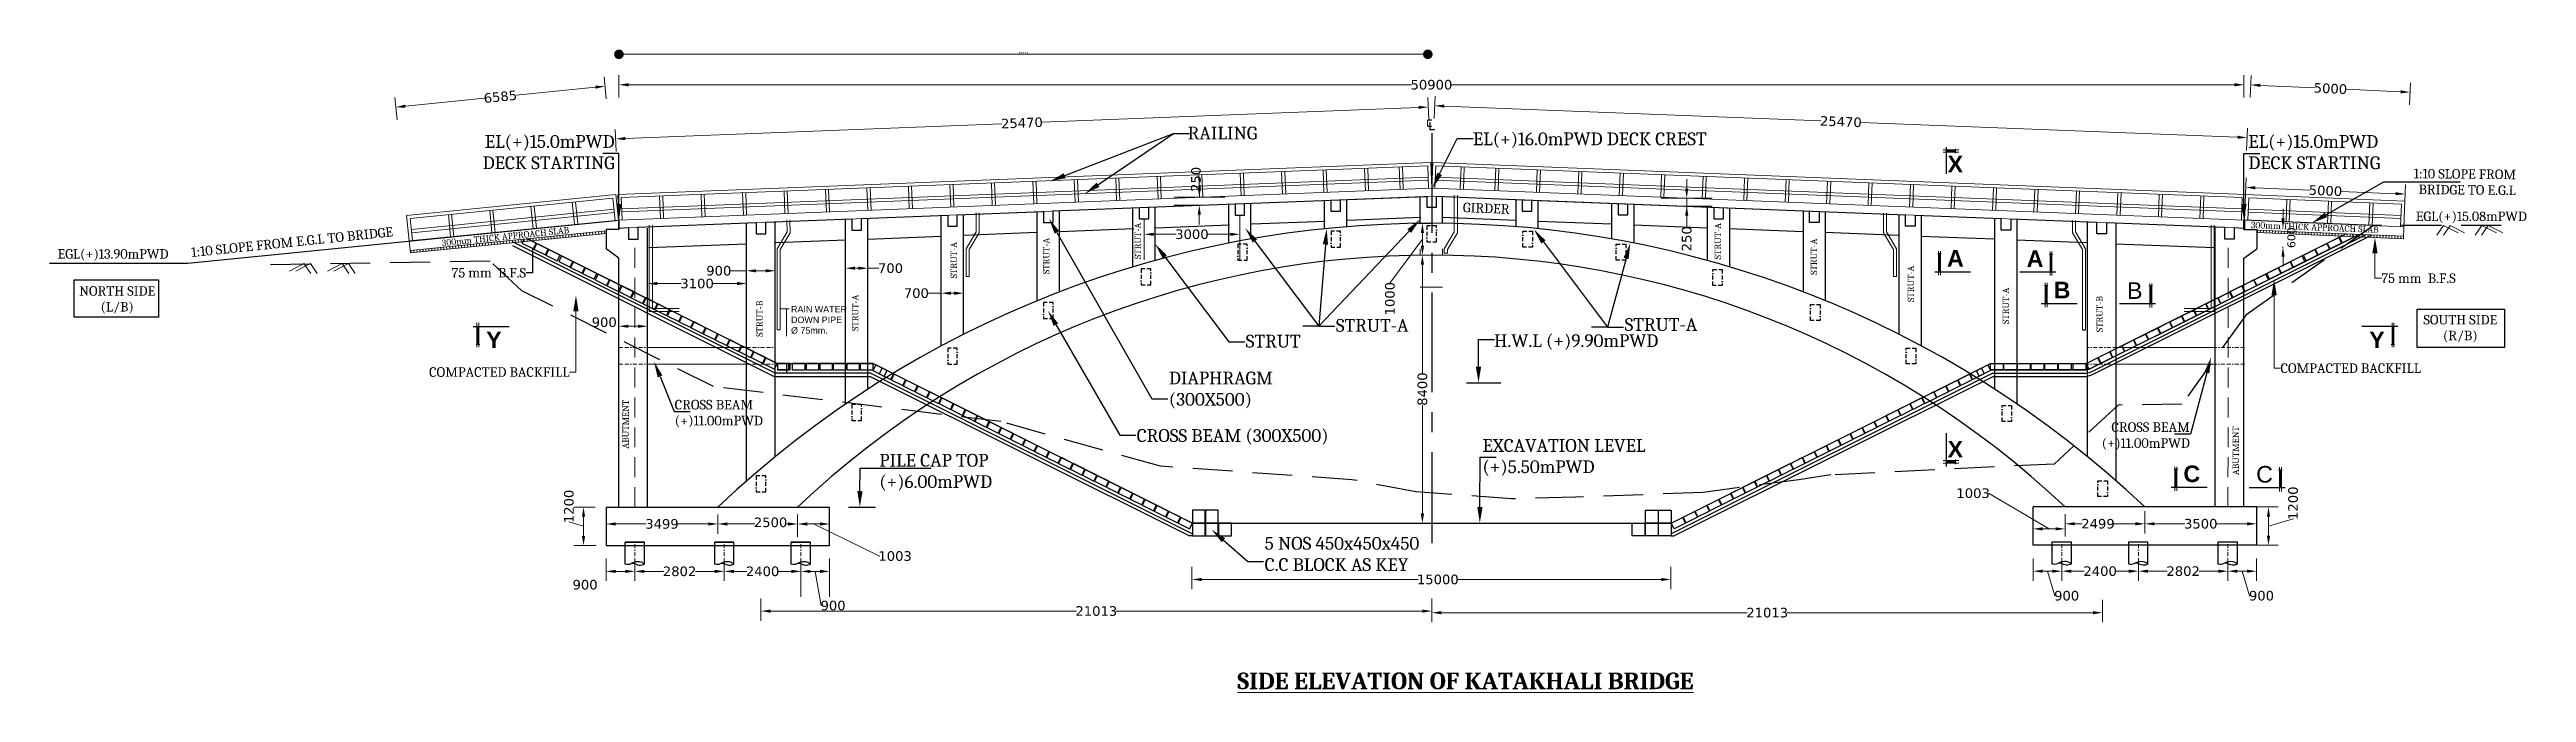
# Model space of a CAD drawing. Header units: millimetres. Extents: x 1475046 to 1606987, y -2702623 to -2509203.
# Drawn here: x 1475046 to 1552633, y -2529362 to -2509203 of the extents above; entities that cross this region are included whole.
import ezdxf
from ezdxf import colors
from ezdxf.entities.mleader import LeaderData, LeaderLine
from ezdxf.math import Vec2, Vec3

# ---------------------------------------------------------------- set-up
doc = ezdxf.new("R2010")
doc.units = ezdxf.units.MM
doc.header["$LTSCALE"] = 25
doc.header["$MEASUREMENT"] = 0
doc.header["$PDMODE"] = 3
for name, pattern in [('BORDER2', [0.875, 0.25, -0.125, 0.25, -0.125, 0, -0.125]), ('CENTER', [2, 1.25, -0.25, 0.25, -0.25]), ('CENTER2', [1.125, 0.75, -0.125, 0.125, -0.125]), ('DASHED', [0.75, 0.5, -0.25]), ('DASHED2', [0.375, 0.25, -0.125])]:
    doc.linetypes.add(name, pattern=pattern)
doc.layers.get('0').update_dxf_attribs({"lineweight": 13})
doc.layers.get('Defpoints').update_dxf_attribs({"color": 230, "lineweight": 9})
for name, color, linetype, lineweight in [('COLUMN', 1, 'Continuous', 25), ('DIMEN', 8, 'Continuous', 9), ('grid', 114, 'CENTER2', 20), ('HAJ', 191, 'Continuous', 15), ('HOUSEP1', 7, 'Continuous', 15), ('line', 191, 'Continuous', 18), ('PILE', 214, 'Continuous', 30), ('RALING', 234, 'Continuous', 18), ('text', 7, 'Continuous', 18), ('Text-5', 6, 'Continuous', 9), ('WALL', 10, 'Continuous', 25)]:
    doc.layers.add(name, color=color, linetype=linetype, lineweight=lineweight)
doc.layers.add('homestead', color=210, linetype='Continuous')
doc.layers.add('SLOPEEARTH', color=3, linetype='Continuous')
doc.styles.get("Standard").update_dxf_attribs({"font": 'swissl.ttf'})
doc.styles.add('swis lt cn bt', font='verdana.ttf')
doc.linetypes.add('ZIGZAG', pattern='A,0.0001,-0.2,[131,ltypeshp.shx,S=0.2,R=0,X=-0.2,Y=0],-0.4,[131,ltypeshp.shx,S=0.2,R=180,X=0.2,Y=0],-0.2', length=0.8001)
doc.dimstyles.new('meter', dxfattribs={"dimtxt": 150, "dimasz": 5, "dimexe": 3, "dimexo": 4, "dimgap": 1, "dimtad": 1, "dimdec": 0, "dimzin": 0, "dimdsep": 46, "dimtxsty": 'swis lt cn bt', "dimblk": 'OBLIQUE', "dimcen": 3, "dimdle": 3, "dimclrd": 8, "dimclre": 8, "dimclrt": 7, "dimadec": 0, "dimazin": 0, "dimtfac": 1, "dimtdec": 0, "dimtofl": 0, "dimtmove": 1, "dimatfit": 2, "dimldrblk": 'OBLIQUE', "dimfxl": 1, "dimtolj": 1, "dimtzin": 0, "dimlwd": 9, "dimlwe": 9, "dimarcsym": 0})
pattern_1 = [(87.600984, (2321987.43, -2411705.55), (-93.667833, 3.924234), [])]

msp = doc.modelspace()

# ---------------------------------------------------------------- texts
at = {"layer": 'DIMEN', "ltscale": 100}
for s, insert, char_height, width, attachment_point in [('\\pxt0.11905;{\\fCambria|b0|i0|c0|p18;℄}', (1518158.8, -2511737.5), 400, 12349.105, 7), ('\\pxt0.11905;{\\fCambria|b0|i0|c0|p18;EL(+)15.0mPWD DECK STARTING}', (1492744.1, -2512957.7), 400, 4532.209, 9), ('\\pxt0.11905;{\\fCambria|b0|i0|c0|p18;EL(+)16.0mPWD DECK CREST}', (1519630.1, -2512291.2), 400, 12349.105, 7), ('\\pxt0.11905;{\\fCambria|b0|i0|c0|p18;EL(+)15.0mPWD DECK STARTING}', (1543919.7, -2512957.7), 400, 4532.209, 7), ('\\pxt0.11905;{\\fCambria|b0|i0|c0|p18;STRUT-A}', (1515338.9, -2518056.4), 400, 12349.105, 7), ('\\pxt0.11905;{\\fCambria|b0|i0|c0|p18;STRUT-A}', (1524384.4, -2518029.2), 400, 12349.105, 7), ('\\pxt0.11905;{\\fCambria|b0|i0|c0|p18;STRUT}', (1512516.3, -2518550.5), 400, 12349.105, 7), ('\\pxt0.11905;{\\fCambria|b0|i0|c0|p18;H.W.L (+)9.90mPWD }', (1520294, -2518618.3), 400, 12349.105, 7), ('\\pxt0.11905;{\\fCambria|b0|i0|c0|p18;DIAPHRAGM\\P(300X500)}', (1510108, -2520456.2), 400, 12349.105, 7), ('\\pxt0.11905;{\\fCambria|b0|i0|c0|p18;CROSS BEAM\\P(+)11.00mPWD }', (1494627.9, -2521052.8), 300, 4376.386, 7), ('\\pxt0.11905;{\\fCambria|b0|i0|c0|p18;CROSS BEAM (300X500)}', (1509098.9, -2521593), 400, 12349.105, 7), ('\\pxt0.11905;{\\fCambria|b0|i0|c0|p18;EXCAVATION LEVEL (+)5.50mPWD }', (1519930.4, -2522571.1), 400, 7421.396, 7), ('\\pxt0.11905;{\\fCambria|b0|i0|c0|p18;CROSS BEAM\\P(+)11.00mPWD }', (1542089.9, -2521756.7), 300, 4376.386, 9), ('\\pxt0.11905;{\\fCambria|b0|i0|c0|p18;PILE CAP TOP (+)6.00mPWD }', (1501037.4, -2523036.1), 400, 4376.386, 7), ('\\pxt0.11905;{\\fCambria|b0|i0|c0|p18;5 NOS 450x450x450 C.C BLOCK AS KEY}', (1513107.3, -2525555.7), 400, 5626.457, 7)]:
    msp.add_mtext(s, dxfattribs=dict(at, insert=insert, char_height=char_height, width=width, attachment_point=attachment_point))
at = {"layer": 'DIMEN', "ltscale": 100, "char_height": 200, "width": 12349.105, "attachment_point": 7, "rotation": 90}
for s, insert in [('\\pxt0.11905;{\\fCambria|b0|i0|c0|p18;STRUT-A}', (1503474.1, -2516378.9)), ('\\pxt0.11905;{\\fCambria|b0|i0|c0|p18;STRUT-A}', (1506368.5, -2516245.1)), ('\\pxt0.11905;{\\fCambria|b0|i0|c0|p18;STRUT-A}', (1509238.6, -2515772.6)), ('\\pxt0.11905;{\\fCambria|b0|i0|c0|p18;STRUT-A}', (1527404.8, -2515782.5)), ('\\pxt0.11905;{\\fCambria|b0|i0|c0|p18;STRUT-A}', (1530412.8, -2516269.1)), ('\\pxt0.11905;{\\fCambria|b0|i0|c0|p18;STRUT-A}', (1533451.9, -2517119.5)), ('\\pxt0.11905;{\\fCambria|b0|i0|c0|p18;STRUT-A}', (1500384.4, -2518028.3)), ('\\pxt0.11905;{\\fCambria|b0|i0|c0|p18;STRUT-A}', (1536424.8, -2517809.8)), ('\\pxt0.11905;{\\fCambria|b0|i0|c0|p18;STRUT-B}', (1497389.8, -2518210.3)), ('\\pxt0.11905;{\\fCambria|b0|i0|c0|p18;STRUT-B}', (1539360.8, -2518066.9)), ('\\pxt0.11905;{\\fCambria|b0|i0|c0|p18;ABUTMENT}', (1493194.4, -2521714.8)), ('\\pxt0.11905;{\\fCambria|b0|i0|c0|p18;ABUTMENT}', (1543628.7, -2522544.8))]:
    msp.add_mtext(s, dxfattribs=dict(at, insert=insert))
at = {"layer": 'HAJ', "ltscale": 15, "attachment_point": 7}
for s, insert, char_height, width in [('\\pxt0.16003,20;{\\fCambria|b0|i0|c0|p18;RAILING }', (1510695.7, -2512026.5), 400, 12349.105), ('\\pxt0.16001;{\\fCambria|b0|i0|c0|p18;EGL(+)15.08mPWD}', (1549163.4, -2514646.1), 297.6, 12349.105), ('\\pxt0.16001;{\\fCambria|b0|i0|c0|p18;EGL(+)13.90mPWD}', (1475297.3, -2515824.9), 297.6, 12349.105), ('\\pxqc,t0.16001;{\\fCambria|b0|i0|c0|p18;NORTH SIDE\\P(L/B)}', (1475930.4, -2517481.9), 297.6, 2467.382), ('\\pxt0.16001;{\\fArial|b0|i0|c0|p34;RAIN WATER\\PDOWN PIPE\\P%%C 75mm.}', (1498272.1, -2518119), 200, 12349.105), ('\\pxqc,t0.16001;{\\fCambria|b0|i0|c0|p18;SOUTH SIDE\\P(R/B)}', (1549351.6, -2518383.2), 297.6, 2419.645)]:
    msp.add_mtext(s, dxfattribs=dict(at, insert=insert, char_height=char_height, width=width))
at = {"layer": 'HAJ', "ltscale": 15}
for s, insert, char_height, width, attachment_point, rotation in [('\\pxt0.16001;{\\fCambria|b0|i0|c0|p18;1:10 SLOPE FROM BRIDGE TO E.G.L }', (1552298.8, -2513769.4), 297.6, 3558.463, 9, 359.433847), ('\\pxt0.16001;{\\fCambria|b0|i0|c0|p18;GIRDER}', (1519312.9, -2514303.1), 297.6, 12349.105, 7, 357.749039), ('\\pxt0.16001;{\\fCambria|b0|i0|c0|p18;300mm THICK APPROACH SLAB}', (1547999, -2514953.6), 200, 12349.105, 9, 357.86038), ('\\pxt0.16001;{\\fCambria|b0|i0|c0|p18;1:10 SLOPE FROM E.G.L TO BRIDGE}', (1479502.1, -2515713.5), 297.6, 12349.105, 7, 5.887174), ('\\pxt0.16001;{\\fCambria|b0|i0|c0|p18;300mm THICK APPROACH SLAB}', (1487347.8, -2515371.8), 200, 12349.105, 7, 5.887174)]:
    msp.add_mtext(s, dxfattribs=dict(at, insert=insert, char_height=char_height, width=width, attachment_point=attachment_point, rotation=rotation))
at = {"layer": 'text', "char_height": 300}
for s, insert, attachment_point in [('{\\fCambria|b0|i0|c0|p18;75 mm  B.F.S}', (1489972.4, -2516051.1), 3), ('{\\fCambria|b0|i0|c0|p18;75 mm  B.F.S}', (1489972.4, -2516051.1), 3), ('{\\fCambria|b0|i0|c0|p18;75 mm  B.F.S}', (1548088, -2516223.4), 1), ('{\\fCambria|b0|i0|c0|p18;75 mm  B.F.S}', (1548088, -2516223.4), 1), ('{\\fCambria|b0|i0|c0|p18;COMPACTED BACKFILL}', (1491334.9, -2519164.7), 3), ('{\\fCambria|b0|i0|c0|p18;COMPACTED BACKFILL}', (1544929.1, -2519043.8), 1)]:
    msp.add_mtext(s, dxfattribs=dict(at, insert=insert, attachment_point=attachment_point))
at = {"layer": 'Text-5', "char_height": 520.8, "width": 20691.106, "attachment_point": 5}
for s, insert in [('\\pi-4200,l4200;{\\fSwis721 Lt BT|b1|i0|c0|p34;X}', (1534742.9, -2512797)), ('\\pxi-8.06452,l8.06452;{\\fSwis721 Lt BT|b1|i0|c0|p34;A}', (1534745.8, -2515750.5)), ('\\pxi-8.06452,l8.06452;{\\fSwis721 Lt BT|b1|i0|c0|p34;A}', (1537239.9, -2515762)), ('\\pxi-8.06452,l8.06452;{\\fSwis721 Lt BT|b1|i0|c0|p34;B}', (1538085.6, -2516745.4)), ('\\pxi-8.06452,l8.06452;B', (1540362.9, -2516761.6)), ('\\pi-4200,l4200;{\\fSwis721 Lt BT|b1|i0|c0|p34;Y}', (1488964.9, -2518305)), ('\\pi-4200,l4200;{\\fSwis721 Lt BT|b1|i0|c0|p34;Y}', (1547951.2, -2518305)), ('\\pi-4200,l4200;{\\fSwis721 Lt BT|b1|i0|c0|p34;X}', (1534742.9, -2521733.6)), ('\\pxi-8.06452,l8.06452;{\\fSwis721 Lt BT|b1|i0|c0|p34;C}', (1542151.3, -2522508.6)), ('\\pxi-8.06452,l8.06452;C', (1544428.7, -2522524.8)), ('\\pxi-8.06452,l8.06452;{\\fCambria|b1|i0|c0|p18;\\LSIDE ELEVATION OF KATAKHALI BRIDGE}', (1519399.5, -2529001.6))]:
    msp.add_mtext(s, dxfattribs=dict(at, insert=insert))

# ---------------------------------------------------------------- blocks, each defined once
blk = doc.blocks.new('*D190')
at = {"layer": 'Defpoints', "color": 0, "ltscale": 100, "transparency": 16777216}
for p in [(1495979, -2524392), (1498479, -2524079), (1498479, -2524507)]:
    blk.add_point(p, dxfattribs=at)
at = {"layer": 'DIMEN', "color": 5, "lineweight": 9, "ltscale": 100, "transparency": 16777216}
for p, q in [((1495979, -2524388), (1495979, -2523779)), ((1498479, -2524479), (1498479, -2523779))]:
    blk.add_line(p, q, dxfattribs=at)
at = {"layer": 'DIMEN', "color": 8, "lineweight": 9, "ltscale": 100, "transparency": 16777216}
for p, q in [((1496279, -2524079), (1497136, -2524079)), ((1498179, -2524079), (1498127, -2524079))]:
    blk.add_line(p, q, dxfattribs=at)
at = {"layer": 'DIMEN', "color": 8, "ltscale": 100, "transparency": 16777216}
for points in [[(1496279, -2524029), (1496279, -2524129), (1495979, -2524079)], [(1498179, -2524029), (1498179, -2524129), (1498479, -2524079)]]:
    blk.add_solid(points, dxfattribs=at)
at = {"layer": 'DIMEN', "color": 7, "ltscale": 100, "transparency": 16777216, "insert": (1497632, -2524029), "char_height": 300, "attachment_point": 5, "style": 'swis lt cn bt'}
blk.add_mtext('\\A1;2500', dxfattribs=at)
blk = doc.blocks.new('_Oblique')
at = {"color": 0, "linetype": 'ByBlock', "lineweight": -2}
blk.add_line((-0.5, -0.5), (0.5, 0.5), dxfattribs=at)
blk = doc.blocks.new('*D191')
at = {"layer": 'Defpoints', "color": 0, "ltscale": 100, "transparency": 16777216}
for p in [(1498479, -2524239), (1499482, -2524079), (1499482, -2524244)]:
    blk.add_point(p, dxfattribs=at)
at = {"layer": 'DIMEN', "color": 5, "lineweight": 9, "ltscale": 100, "transparency": 16777216}
for p, q in [((1498479, -2524235), (1498479, -2523779)), ((1499482, -2524240), (1499482, -2523779))]:
    blk.add_line(p, q, dxfattribs=at)
at = {"layer": 'DIMEN', "color": 8, "lineweight": 9, "ltscale": 100, "transparency": 16777216}
for p, q in [((1498779, -2524079), (1499182, -2524079)), ((1498980, -2524079), (1501048, -2525086)), ((1501048, -2525086), (1501050, -2525086))]:
    blk.add_line(p, q, dxfattribs=at)
at = {"layer": 'DIMEN', "color": 8, "ltscale": 100, "transparency": 16777216}
for points in [[(1498779, -2524029), (1498779, -2524129), (1498479, -2524079)], [(1499182, -2524029), (1499182, -2524129), (1499482, -2524079)]]:
    blk.add_solid(points, dxfattribs=at)
at = {"layer": 'DIMEN', "color": 7, "ltscale": 100, "transparency": 16777216, "insert": (1501532, -2525086), "char_height": 300, "attachment_point": 5, "style": 'swis lt cn bt'}
blk.add_mtext('\\A1;1003', dxfattribs=at)
blk = doc.blocks.new('*D192')
at = {"layer": 'Defpoints', "color": 0, "ltscale": 100, "transparency": 16777216}
for p in [(1492145, -2523551), (1491773, -2524751), (1492466, -2524751)]:
    blk.add_point(p, dxfattribs=at)
at = {"layer": 'DIMEN', "color": 5, "lineweight": 9, "ltscale": 100, "transparency": 16777216}
for p, q in [((1492141, -2523551), (1491473, -2523551)), ((1492173, -2524751), (1491473, -2524751))]:
    blk.add_line(p, q, dxfattribs=at)
at = {"layer": 'DIMEN', "color": 8, "lineweight": 9, "ltscale": 100, "transparency": 16777216}
for p, q in [((1491773, -2523851), (1491773, -2524451)), ((1491315, -2524014), (1491315, -2524012)), ((1491773, -2524151), (1491315, -2524014))]:
    blk.add_line(p, q, dxfattribs=at)
at = {"layer": 'DIMEN', "color": 8, "ltscale": 100, "transparency": 16777216}
for points in [[(1491723, -2523851), (1491823, -2523851), (1491773, -2523551)], [(1491723, -2524451), (1491823, -2524451), (1491773, -2524751)]]:
    blk.add_solid(points, dxfattribs=at)
at = {"layer": 'DIMEN', "color": 7, "ltscale": 100, "transparency": 16777216, "insert": (1491315, -2523528), "char_height": 300, "attachment_point": 5, "rotation": 90, "style": 'swis lt cn bt'}
blk.add_mtext('\\A1;1200', dxfattribs=at)
blk = doc.blocks.new('*D193')
at = {"layer": 'Defpoints', "color": 0, "ltscale": 100, "transparency": 16777216}
for p in [(1492480, -2524079), (1492480, -2524283), (1495979, -2524253)]:
    blk.add_point(p, dxfattribs=at)
at = {"layer": 'DIMEN', "color": 5, "lineweight": 9, "ltscale": 100, "transparency": 16777216}
for p, q in [((1492480, -2524279), (1492480, -2523779)), ((1495979, -2524249), (1495979, -2523779))]:
    blk.add_line(p, q, dxfattribs=at)
at = {"layer": 'DIMEN', "color": 8, "lineweight": 9, "ltscale": 100, "transparency": 16777216}
for p, q in [((1492780, -2524079), (1493734, -2524079)), ((1495679, -2524079), (1494725, -2524079))]:
    blk.add_line(p, q, dxfattribs=at)
at = {"layer": 'DIMEN', "color": 8, "ltscale": 100, "transparency": 16777216}
for points in [[(1492780, -2524029), (1492780, -2524129), (1492480, -2524079)], [(1495679, -2524029), (1495679, -2524129), (1495979, -2524079)]]:
    blk.add_solid(points, dxfattribs=at)
at = {"layer": 'DIMEN', "color": 7, "ltscale": 100, "transparency": 16777216, "insert": (1494229, -2524079), "char_height": 300, "attachment_point": 5, "style": 'swis lt cn bt'}
blk.add_mtext('\\A1;3499', dxfattribs=at)
blk = doc.blocks.new('*D194')
at = {"layer": 'Defpoints', "color": 0, "ltscale": 100, "transparency": 16777216}
for p in [(1492480, -2524750), (1493380, -2524750), (1492480, -2525565)]:
    blk.add_point(p, dxfattribs=at)
at = {"layer": 'DIMEN', "color": 5, "lineweight": 9, "ltscale": 100, "transparency": 16777216}
for p, q in [((1492480, -2525165), (1492480, -2525865)), ((1493380, -2525165), (1493380, -2525865))]:
    blk.add_line(p, q, dxfattribs=at)
at = {"layer": 'DIMEN', "color": 8, "lineweight": 9, "ltscale": 100, "transparency": 16777216}
blk.add_line((1493080, -2525565), (1492780, -2525565), dxfattribs=at)
at = {"layer": 'DIMEN', "color": 8, "ltscale": 100, "transparency": 16777216}
for points in [[(1492780, -2525515), (1492780, -2525615), (1492480, -2525565)], [(1493080, -2525515), (1493080, -2525615), (1493380, -2525565)]]:
    blk.add_solid(points, dxfattribs=at)
at = {"layer": 'DIMEN', "color": 7, "ltscale": 100, "transparency": 16777216, "insert": (1491821, -2525985), "char_height": 300, "attachment_point": 5, "style": 'swis lt cn bt'}
blk.add_mtext('\\A1;900', dxfattribs=at)
blk = doc.blocks.new('*D195')
at = {"layer": 'Defpoints', "color": 0, "ltscale": 100, "transparency": 16777216}
for p in [(1492880, -2517417), (1493780, -2517880), (1493780, -2517880)]:
    blk.add_point(p, dxfattribs=at)
at = {"layer": 'DIMEN', "color": 5, "lineweight": 9, "ltscale": 100, "transparency": 16777216}
for p, q in [((1492880, -2517421), (1492880, -2518680)), ((1493780, -2517880), (1493780, -2518680))]:
    blk.add_line(p, q, dxfattribs=at)
at = {"layer": 'DIMEN', "color": 8, "lineweight": 9, "ltscale": 100, "transparency": 16777216}
blk.add_line((1493180, -2517880), (1493480, -2517880), dxfattribs=at)
at = {"layer": 'DIMEN', "color": 8, "ltscale": 100, "transparency": 16777216}
for points in [[(1493180, -2517830), (1493180, -2517930), (1492880, -2517880)], [(1493480, -2517830), (1493480, -2517930), (1493780, -2517880)]]:
    blk.add_solid(points, dxfattribs=at)
at = {"layer": 'DIMEN', "color": 7, "ltscale": 100, "transparency": 16777216, "insert": (1492421, -2517755), "char_height": 300, "attachment_point": 5, "style": 'swis lt cn bt'}
blk.add_mtext('\\A1;900', dxfattribs=at)
blk = doc.blocks.new('*D196')
at = {"layer": 'Defpoints', "color": 0, "ltscale": 100, "transparency": 16777216}
for p in [(1496880, -2516541), (1496880, -2516814), (1493780, -2517902)]:
    blk.add_point(p, dxfattribs=at)
at = {"layer": 'DIMEN', "color": 5, "lineweight": 9, "ltscale": 100, "transparency": 16777216}
for p, q in [((1493780, -2517341), (1493780, -2515741)), ((1496880, -2516810), (1496880, -2515741))]:
    blk.add_line(p, q, dxfattribs=at)
at = {"layer": 'DIMEN', "color": 8, "lineweight": 9, "ltscale": 100, "transparency": 16777216}
for p, q in [((1494080, -2516541), (1494835, -2516541)), ((1496580, -2516541), (1495825, -2516541))]:
    blk.add_line(p, q, dxfattribs=at)
at = {"layer": 'DIMEN', "color": 8, "ltscale": 100, "transparency": 16777216}
for points in [[(1494080, -2516491), (1494080, -2516591), (1493780, -2516541)], [(1496580, -2516491), (1496580, -2516591), (1496880, -2516541)]]:
    blk.add_solid(points, dxfattribs=at)
at = {"layer": 'DIMEN', "color": 7, "ltscale": 100, "transparency": 16777216, "insert": (1495330, -2516541), "char_height": 300, "attachment_point": 5, "style": 'swis lt cn bt'}
blk.add_mtext('\\A1;3100', dxfattribs=at)
blk = doc.blocks.new('*D197')
at = {"layer": 'Defpoints', "color": 0, "ltscale": 100, "transparency": 16777216}
for p in [(1496880, -2516138), (1497780, -2516141), (1497780, -2516141)]:
    blk.add_point(p, dxfattribs=at)
at = {"layer": 'DIMEN', "color": 8, "lineweight": 9, "ltscale": 100, "transparency": 16777216}
for p, q in [((1496380, -2516141), (1496880, -2516141)), ((1497180, -2516141), (1497480, -2516141))]:
    blk.add_line(p, q, dxfattribs=at)
at = {"layer": 'DIMEN', "color": 5, "lineweight": 9, "ltscale": 100, "transparency": 16777216}
for p, q in [((1496880, -2516141), (1496880, -2516941)), ((1497780, -2516141), (1497780, -2516941))]:
    blk.add_line(p, q, dxfattribs=at)
at = {"layer": 'DIMEN', "color": 8, "ltscale": 100, "transparency": 16777216}
for points in [[(1497180, -2516091), (1497180, -2516191), (1496880, -2516141)], [(1497480, -2516091), (1497480, -2516191), (1497780, -2516141)]]:
    blk.add_solid(points, dxfattribs=at)
at = {"layer": 'DIMEN', "color": 7, "ltscale": 100, "transparency": 16777216, "insert": (1496010, -2516141), "char_height": 300, "attachment_point": 5, "style": 'swis lt cn bt'}
blk.add_mtext('\\A1;900', dxfattribs=at)
blk = doc.blocks.new('*D198')
at = {"layer": 'Defpoints', "color": 0, "ltscale": 100, "transparency": 16777216}
for p in [(1510832, -2524968), (1525832, -2524968), (1525832, -2525819)]:
    blk.add_point(p, dxfattribs=at)
at = {"layer": 'DIMEN', "color": 5, "lineweight": 9, "ltscale": 100, "transparency": 16777216}
for p, q in [((1510832, -2525419), (1510832, -2526119)), ((1525832, -2525419), (1525832, -2526119))]:
    blk.add_line(p, q, dxfattribs=at)
at = {"layer": 'DIMEN', "color": 8, "lineweight": 9, "ltscale": 100, "transparency": 16777216}
for p, q in [((1511132, -2525819), (1517917, -2525819)), ((1525532, -2525819), (1519147, -2525819))]:
    blk.add_line(p, q, dxfattribs=at)
at = {"layer": 'DIMEN', "color": 8, "ltscale": 100, "transparency": 16777216}
for points in [[(1511132, -2525769), (1511132, -2525869), (1510832, -2525819)], [(1525532, -2525769), (1525532, -2525869), (1525832, -2525819)]]:
    blk.add_solid(points, dxfattribs=at)
at = {"layer": 'DIMEN', "color": 7, "ltscale": 100, "transparency": 16777216, "insert": (1518532, -2525819), "char_height": 300, "attachment_point": 5, "style": 'swis lt cn bt'}
blk.add_mtext('\\A1;15000', dxfattribs=at)
blk = doc.blocks.new('*D199')
at = {"layer": 'Defpoints', "color": 0, "ltscale": 100, "transparency": 16777216}
for p in [(1499980, -2516025), (1500680, -2516025), (1500680, -2516060)]:
    blk.add_point(p, dxfattribs=at)
at = {"layer": 'DIMEN', "color": 5, "lineweight": 9, "ltscale": 100, "transparency": 16777216}
for p, q in [((1499980, -2516029), (1499980, -2516860)), ((1500680, -2516029), (1500680, -2516860))]:
    blk.add_line(p, q, dxfattribs=at)
at = {"layer": 'DIMEN', "color": 8, "lineweight": 9, "ltscale": 100, "transparency": 16777216}
for p, q in [((1500280, -2516060), (1500380, -2516060)), ((1501023, -2516060), (1500680, -2516060))]:
    blk.add_line(p, q, dxfattribs=at)
at = {"layer": 'DIMEN', "color": 8, "ltscale": 100, "transparency": 16777216}
for points in [[(1500280, -2516010), (1500280, -2516110), (1499980, -2516060)], [(1500380, -2516010), (1500380, -2516110), (1500680, -2516060)]]:
    blk.add_solid(points, dxfattribs=at)
at = {"layer": 'DIMEN', "color": 7, "ltscale": 100, "transparency": 16777216, "insert": (1501389, -2516060), "char_height": 300, "attachment_point": 5, "style": 'swis lt cn bt'}
blk.add_mtext('\\A1;700', dxfattribs=at)
blk = doc.blocks.new('*D200')
at = {"layer": 'Defpoints', "color": 0, "ltscale": 100, "transparency": 16777216}
for p in [(1502980, -2516593), (1503680, -2516593), (1503680, -2516844)]:
    blk.add_point(p, dxfattribs=at)
at = {"layer": 'DIMEN', "color": 8, "lineweight": 9, "ltscale": 100, "transparency": 16777216}
for p, q in [((1502564, -2516844), (1502980, -2516844)), ((1503280, -2516844), (1503380, -2516844))]:
    blk.add_line(p, q, dxfattribs=at)
at = {"layer": 'DIMEN', "color": 5, "lineweight": 9, "ltscale": 100, "transparency": 16777216}
for p, q in [((1502980, -2516597), (1502980, -2517644)), ((1503680, -2516597), (1503680, -2517644))]:
    blk.add_line(p, q, dxfattribs=at)
at = {"layer": 'DIMEN', "color": 8, "ltscale": 100, "transparency": 16777216}
for points in [[(1503280, -2516794), (1503280, -2516894), (1502980, -2516844)], [(1503380, -2516794), (1503380, -2516894), (1503680, -2516844)]]:
    blk.add_solid(points, dxfattribs=at)
at = {"layer": 'DIMEN', "color": 7, "ltscale": 100, "transparency": 16777216, "insert": (1502198, -2516844), "char_height": 300, "attachment_point": 5, "style": 'swis lt cn bt'}
blk.add_mtext('\\A1;700', dxfattribs=at)
blk = doc.blocks.new('*D201')
at = {"layer": 'Defpoints', "color": 0, "ltscale": 100, "transparency": 16777216}
for p in [(1493380, -2525374), (1496182, -2525266), (1496182, -2525565)]:
    blk.add_point(p, dxfattribs=at)
at = {"layer": 'DIMEN', "color": 5, "lineweight": 9, "ltscale": 100, "transparency": 16777216}
for p, q in [((1493380, -2525378), (1493380, -2525865)), ((1496182, -2525270), (1496182, -2525865))]:
    blk.add_line(p, q, dxfattribs=at)
at = {"layer": 'DIMEN', "color": 8, "lineweight": 9, "ltscale": 100, "transparency": 16777216}
for p, q in [((1493680, -2525565), (1494285, -2525565)), ((1495882, -2525565), (1495277, -2525565))]:
    blk.add_line(p, q, dxfattribs=at)
at = {"layer": 'DIMEN', "color": 8, "ltscale": 100, "transparency": 16777216}
for points in [[(1493680, -2525515), (1493680, -2525615), (1493380, -2525565)], [(1495882, -2525515), (1495882, -2525615), (1496182, -2525565)]]:
    blk.add_solid(points, dxfattribs=at)
at = {"layer": 'DIMEN', "color": 7, "ltscale": 100, "transparency": 16777216, "insert": (1494781, -2525565), "char_height": 300, "attachment_point": 5, "style": 'swis lt cn bt'}
blk.add_mtext('\\A1;2802', dxfattribs=at)
blk = doc.blocks.new('*D202')
at = {"layer": 'Defpoints', "color": 0, "ltscale": 100, "transparency": 16777216}
for p in [(1496182, -2525325), (1498582, -2525325), (1498582, -2525565)]:
    blk.add_point(p, dxfattribs=at)
at = {"layer": 'DIMEN', "color": 5, "lineweight": 9, "ltscale": 100, "transparency": 16777216}
for p, q in [((1496182, -2525329), (1496182, -2525865)), ((1498582, -2525329), (1498582, -2525865))]:
    blk.add_line(p, q, dxfattribs=at)
at = {"layer": 'DIMEN', "color": 8, "lineweight": 9, "ltscale": 100, "transparency": 16777216}
for p, q in [((1496482, -2525565), (1496886, -2525565)), ((1498282, -2525565), (1497878, -2525565))]:
    blk.add_line(p, q, dxfattribs=at)
at = {"layer": 'DIMEN', "color": 8, "ltscale": 100, "transparency": 16777216}
for points in [[(1496482, -2525515), (1496482, -2525615), (1496182, -2525565)], [(1498282, -2525515), (1498282, -2525615), (1498582, -2525565)]]:
    blk.add_solid(points, dxfattribs=at)
at = {"layer": 'DIMEN', "color": 7, "ltscale": 100, "transparency": 16777216, "insert": (1497382, -2525565), "char_height": 300, "attachment_point": 5, "style": 'swis lt cn bt'}
blk.add_mtext('\\A1;2400', dxfattribs=at)
blk = doc.blocks.new('*D203')
at = {"layer": 'Defpoints', "color": 0, "ltscale": 100, "transparency": 16777216}
for p in [(1498582, -2525266), (1499482, -2525153), (1499482, -2525565)]:
    blk.add_point(p, dxfattribs=at)
at = {"layer": 'DIMEN', "color": 5, "lineweight": 9, "ltscale": 100, "transparency": 16777216}
for p, q in [((1498582, -2525270), (1498582, -2526365)), ((1499482, -2525157), (1499482, -2526365))]:
    blk.add_line(p, q, dxfattribs=at)
at = {"layer": 'DIMEN', "color": 8, "lineweight": 9, "ltscale": 100, "transparency": 16777216}
for p, q in [((1498882, -2525565), (1499182, -2525565)), ((1499032, -2525565), (1499219, -2526637)), ((1499219, -2526637), (1499221, -2526637))]:
    blk.add_line(p, q, dxfattribs=at)
at = {"layer": 'DIMEN', "color": 8, "ltscale": 100, "transparency": 16777216}
for points in [[(1498882, -2525515), (1498882, -2525615), (1498582, -2525565)], [(1499182, -2525515), (1499182, -2525615), (1499482, -2525565)]]:
    blk.add_solid(points, dxfattribs=at)
at = {"layer": 'DIMEN', "color": 7, "ltscale": 100, "transparency": 16777216, "insert": (1499590, -2526637), "char_height": 300, "attachment_point": 5, "style": 'swis lt cn bt'}
blk.add_mtext('\\A1;900', dxfattribs=at)
blk = doc.blocks.new('*D204')
at = {"layer": 'Defpoints', "color": 0, "ltscale": 100, "transparency": 16777216}
for p in [(1540681, -2523545), (1538181, -2524073), (1538181, -2524501)]:
    blk.add_point(p, dxfattribs=at)
at = {"layer": 'DIMEN', "color": 5, "lineweight": 9, "ltscale": 100, "transparency": 16777216}
for p, q in [((1538181, -2524473), (1538181, -2523773)), ((1540681, -2523673), (1540681, -2524373))]:
    blk.add_line(p, q, dxfattribs=at)
at = {"layer": 'DIMEN', "color": 8, "lineweight": 9, "ltscale": 100, "transparency": 16777216}
for p, q in [((1538481, -2524073), (1538715, -2524073)), ((1540381, -2524073), (1539706, -2524073))]:
    blk.add_line(p, q, dxfattribs=at)
at = {"layer": 'DIMEN', "color": 8, "ltscale": 100, "transparency": 16777216}
for points in [[(1538481, -2524023), (1538481, -2524123), (1538181, -2524073)], [(1540381, -2524023), (1540381, -2524123), (1540681, -2524073)]]:
    blk.add_solid(points, dxfattribs=at)
at = {"layer": 'DIMEN', "color": 7, "ltscale": 100, "transparency": 16777216, "insert": (1539211, -2524073), "char_height": 300, "attachment_point": 5, "style": 'swis lt cn bt'}
blk.add_mtext('\\A1;2499', dxfattribs=at)
blk = doc.blocks.new('*D205')
at = {"layer": 'Defpoints', "color": 0, "ltscale": 100, "transparency": 16777216}
for p in [(1537178, -2524233), (1537178, -2524239), (1538181, -2524233)]:
    blk.add_point(p, dxfattribs=at)
at = {"layer": 'DIMEN', "color": 8, "lineweight": 9, "ltscale": 100, "transparency": 16777216}
for p, q in [((1535784, -2523115), (1535782, -2523115)), ((1537680, -2524233), (1535784, -2523115)), ((1537881, -2524233), (1537478, -2524233))]:
    blk.add_line(p, q, dxfattribs=at)
at = {"layer": 'DIMEN', "color": 5, "lineweight": 9, "ltscale": 100, "transparency": 16777216}
for p, q in [((1537178, -2524235), (1537178, -2523933)), ((1538181, -2524233), (1538181, -2523933))]:
    blk.add_line(p, q, dxfattribs=at)
at = {"layer": 'DIMEN', "color": 8, "ltscale": 100, "transparency": 16777216}
for points in [[(1537478, -2524183), (1537478, -2524283), (1537178, -2524233)], [(1537881, -2524183), (1537881, -2524283), (1538181, -2524233)]]:
    blk.add_solid(points, dxfattribs=at)
at = {"layer": 'DIMEN', "color": 7, "ltscale": 100, "transparency": 16777216, "insert": (1535300, -2523115), "char_height": 300, "attachment_point": 5, "style": 'swis lt cn bt'}
blk.add_mtext('\\A1;1003', dxfattribs=at)
blk = doc.blocks.new('*D206')
at = {"layer": 'Defpoints', "color": 0, "ltscale": 100, "transparency": 16777216}
for p in [(1544180, -2523546), (1543859, -2524745), (1544553, -2524745)]:
    blk.add_point(p, dxfattribs=at)
at = {"layer": 'DIMEN', "color": 5, "lineweight": 9, "ltscale": 100, "transparency": 16777216}
for p, q in [((1544184, -2523546), (1544853, -2523546)), ((1544153, -2524745), (1544853, -2524745))]:
    blk.add_line(p, q, dxfattribs=at)
at = {"layer": 'DIMEN', "color": 8, "lineweight": 9, "ltscale": 100, "transparency": 16777216}
for p, q in [((1544553, -2523846), (1544553, -2524445)), ((1544553, -2524145), (1545323, -2523914)), ((1545323, -2523914), (1545323, -2523912))]:
    blk.add_line(p, q, dxfattribs=at)
at = {"layer": 'DIMEN', "color": 8, "ltscale": 100, "transparency": 16777216}
for points in [[(1544503, -2523846), (1544603, -2523846), (1544553, -2523546)], [(1544503, -2524445), (1544603, -2524445), (1544553, -2524745)]]:
    blk.add_solid(points, dxfattribs=at)
at = {"layer": 'DIMEN', "color": 7, "ltscale": 100, "transparency": 16777216, "insert": (1545323, -2523428), "char_height": 300, "attachment_point": 5, "rotation": 90, "style": 'swis lt cn bt'}
blk.add_mtext('\\A1;1200', dxfattribs=at)
blk = doc.blocks.new('*D207')
at = {"layer": 'Defpoints', "color": 0, "ltscale": 100, "transparency": 16777216}
for p in [(1540681, -2524073), (1544180, -2524073), (1544180, -2524277)]:
    blk.add_point(p, dxfattribs=at)
at = {"layer": 'DIMEN', "color": 5, "lineweight": 9, "ltscale": 100, "transparency": 16777216}
for p, q in [((1540681, -2524073), (1540681, -2523773)), ((1544180, -2524273), (1544180, -2523773))]:
    blk.add_line(p, q, dxfattribs=at)
at = {"layer": 'DIMEN', "color": 8, "lineweight": 9, "ltscale": 100, "transparency": 16777216}
for p, q in [((1540981, -2524073), (1541935, -2524073)), ((1543880, -2524073), (1542926, -2524073))]:
    blk.add_line(p, q, dxfattribs=at)
at = {"layer": 'DIMEN', "color": 8, "ltscale": 100, "transparency": 16777216}
for points in [[(1540981, -2524023), (1540981, -2524123), (1540681, -2524073)], [(1543880, -2524023), (1543880, -2524123), (1544180, -2524073)]]:
    blk.add_solid(points, dxfattribs=at)
at = {"layer": 'DIMEN', "color": 7, "ltscale": 100, "transparency": 16777216, "insert": (1542430, -2524073), "char_height": 300, "attachment_point": 5, "style": 'swis lt cn bt'}
blk.add_mtext('\\A1;3500', dxfattribs=at)
blk = doc.blocks.new('*D208')
at = {"layer": 'Defpoints', "color": 0, "ltscale": 100, "transparency": 16777216}
for p in [(1543280, -2524745), (1544180, -2524745), (1544180, -2525559)]:
    blk.add_point(p, dxfattribs=at)
at = {"layer": 'DIMEN', "color": 5, "lineweight": 9, "ltscale": 100, "transparency": 16777216}
for p, q in [((1543280, -2525159), (1543280, -2525859)), ((1544180, -2525159), (1544180, -2525859))]:
    blk.add_line(p, q, dxfattribs=at)
at = {"layer": 'DIMEN', "color": 8, "lineweight": 9, "ltscale": 100, "transparency": 16777216}
for p, q in [((1543580, -2525559), (1543880, -2525559)), ((1543730, -2525559), (1543961, -2526329)), ((1543961, -2526329), (1543963, -2526329))]:
    blk.add_line(p, q, dxfattribs=at)
at = {"layer": 'DIMEN', "color": 8, "ltscale": 100, "transparency": 16777216}
for points in [[(1543580, -2525509), (1543580, -2525609), (1543280, -2525559)], [(1543880, -2525509), (1543880, -2525609), (1544180, -2525559)]]:
    blk.add_solid(points, dxfattribs=at)
at = {"layer": 'DIMEN', "color": 7, "ltscale": 100, "transparency": 16777216, "insert": (1544333, -2526329), "char_height": 300, "attachment_point": 5, "style": 'swis lt cn bt'}
blk.add_mtext('\\A1;900', dxfattribs=at)
blk = doc.blocks.new('*D209')
at = {"layer": 'Defpoints', "color": 0, "ltscale": 100, "transparency": 16777216}
for p in [(1540478, -2525260), (1543280, -2525369), (1540478, -2525559)]:
    blk.add_point(p, dxfattribs=at)
at = {"layer": 'DIMEN', "color": 5, "lineweight": 9, "ltscale": 100, "transparency": 16777216}
for p, q in [((1540478, -2525264), (1540478, -2525859)), ((1543280, -2525373), (1543280, -2525859))]:
    blk.add_line(p, q, dxfattribs=at)
at = {"layer": 'DIMEN', "color": 8, "lineweight": 9, "ltscale": 100, "transparency": 16777216}
for p, q in [((1540778, -2525559), (1541383, -2525559)), ((1542980, -2525559), (1542375, -2525559))]:
    blk.add_line(p, q, dxfattribs=at)
at = {"layer": 'DIMEN', "color": 8, "ltscale": 100, "transparency": 16777216}
for points in [[(1540778, -2525509), (1540778, -2525609), (1540478, -2525559)], [(1542980, -2525509), (1542980, -2525609), (1543280, -2525559)]]:
    blk.add_solid(points, dxfattribs=at)
at = {"layer": 'DIMEN', "color": 7, "ltscale": 100, "transparency": 16777216, "insert": (1541879, -2525559), "char_height": 300, "attachment_point": 5, "style": 'swis lt cn bt'}
blk.add_mtext('\\A1;2802', dxfattribs=at)
blk = doc.blocks.new('*D210')
at = {"layer": 'Defpoints', "color": 0, "ltscale": 100, "transparency": 16777216}
for p in [(1538078, -2525319), (1540478, -2525319), (1538078, -2525559)]:
    blk.add_point(p, dxfattribs=at)
at = {"layer": 'DIMEN', "color": 5, "lineweight": 9, "ltscale": 100, "transparency": 16777216}
for p, q in [((1538078, -2525323), (1538078, -2525859)), ((1540478, -2525323), (1540478, -2525859))]:
    blk.add_line(p, q, dxfattribs=at)
at = {"layer": 'DIMEN', "color": 8, "lineweight": 9, "ltscale": 100, "transparency": 16777216}
for p, q in [((1538378, -2525559), (1538782, -2525559)), ((1540178, -2525559), (1539774, -2525559))]:
    blk.add_line(p, q, dxfattribs=at)
at = {"layer": 'DIMEN', "color": 8, "ltscale": 100, "transparency": 16777216}
for points in [[(1538378, -2525509), (1538378, -2525609), (1538078, -2525559)], [(1540178, -2525509), (1540178, -2525609), (1540478, -2525559)]]:
    blk.add_solid(points, dxfattribs=at)
at = {"layer": 'DIMEN', "color": 7, "ltscale": 100, "transparency": 16777216, "insert": (1539278, -2525559), "char_height": 300, "attachment_point": 5, "style": 'swis lt cn bt'}
blk.add_mtext('\\A1;2400', dxfattribs=at)
blk = doc.blocks.new('*D211')
at = {"layer": 'Defpoints', "color": 0, "ltscale": 100, "transparency": 16777216}
for p in [(1537178, -2524744), (1538078, -2525260), (1537178, -2525559)]:
    blk.add_point(p, dxfattribs=at)
at = {"layer": 'DIMEN', "color": 5, "lineweight": 9, "ltscale": 100, "transparency": 16777216}
for p, q in [((1537178, -2525159), (1537178, -2525859)), ((1538078, -2525264), (1538078, -2525859))]:
    blk.add_line(p, q, dxfattribs=at)
at = {"layer": 'DIMEN', "color": 8, "lineweight": 9, "ltscale": 100, "transparency": 16777216}
for p, q in [((1537778, -2525559), (1537478, -2525559)), ((1537628, -2525559), (1537859, -2526329)), ((1537859, -2526329), (1537861, -2526329))]:
    blk.add_line(p, q, dxfattribs=at)
at = {"layer": 'DIMEN', "color": 8, "ltscale": 100, "transparency": 16777216}
for points in [[(1537478, -2525509), (1537478, -2525609), (1537178, -2525559)], [(1537778, -2525509), (1537778, -2525609), (1538078, -2525559)]]:
    blk.add_solid(points, dxfattribs=at)
at = {"layer": 'DIMEN', "color": 7, "ltscale": 100, "transparency": 16777216, "insert": (1538230, -2526329), "char_height": 300, "attachment_point": 5, "style": 'swis lt cn bt'}
blk.add_mtext('\\A1;900', dxfattribs=at)
blk = doc.blocks.new('*D212')
at = {"layer": 'Defpoints', "color": 0, "ltscale": 100, "transparency": 16777216}
for p in [(1497330, -2523550), (1518343, -2523550), (1518343, -2526810)]:
    blk.add_point(p, dxfattribs=at)
at = {"layer": 'DIMEN', "color": 5, "lineweight": 9, "ltscale": 100, "transparency": 16777216}
for p, q in [((1497330, -2526410), (1497330, -2527110)), ((1518343, -2526410), (1518343, -2527110))]:
    blk.add_line(p, q, dxfattribs=at)
at = {"layer": 'DIMEN', "color": 8, "lineweight": 9, "ltscale": 100, "transparency": 16777216}
for p, q in [((1497630, -2526810), (1507211, -2526810)), ((1518043, -2526810), (1508462, -2526810))]:
    blk.add_line(p, q, dxfattribs=at)
at = {"layer": 'DIMEN', "color": 8, "ltscale": 100, "transparency": 16777216}
for points in [[(1497630, -2526760), (1497630, -2526860), (1497330, -2526810)], [(1518043, -2526760), (1518043, -2526860), (1518343, -2526810)]]:
    blk.add_solid(points, dxfattribs=at)
at = {"layer": 'DIMEN', "color": 7, "ltscale": 100, "transparency": 16777216, "insert": (1507836, -2526810), "char_height": 300, "attachment_point": 5, "style": 'swis lt cn bt'}
blk.add_mtext('\\A1;21013', dxfattribs=at)
blk = doc.blocks.new('*D213')
at = {"layer": 'Defpoints', "color": 0, "ltscale": 100, "transparency": 16777216}
for p in [(1518325, -2514653), (1518051, -2515653), (1518327, -2515653)]:
    blk.add_point(p, dxfattribs=at)
at = {"layer": 'DIMEN', "color": 8, "lineweight": 9, "ltscale": 100, "transparency": 16777216}
for p, q in [((1518051, -2515153), (1517032, -2516530)), ((1518051, -2514953), (1518051, -2515353)), ((1517032, -2516530), (1517032, -2516532))]:
    blk.add_line(p, q, dxfattribs=at)
at = {"layer": 'DIMEN', "color": 5, "lineweight": 9, "ltscale": 100, "transparency": 16777216}
for p, q in [((1518321, -2514653), (1517751, -2514653)), ((1518323, -2515653), (1517751, -2515653))]:
    blk.add_line(p, q, dxfattribs=at)
at = {"layer": 'DIMEN', "color": 8, "ltscale": 100, "transparency": 16777216}
for points in [[(1518001, -2514953), (1518101, -2514953), (1518051, -2514653)], [(1518001, -2515353), (1518101, -2515353), (1518051, -2515653)]]:
    blk.add_solid(points, dxfattribs=at)
at = {"layer": 'DIMEN', "color": 7, "ltscale": 100, "transparency": 16777216, "insert": (1517032, -2517016), "char_height": 300, "attachment_point": 5, "rotation": 90, "style": 'swis lt cn bt'}
blk.add_mtext('\\A1;1000', dxfattribs=at)
blk = doc.blocks.new('*D214')
at = {"layer": 'Defpoints', "color": 0, "ltscale": 100, "transparency": 16777216}
for p in [(1502490, -2513863), (1526298, -2514113), (1526329, -2514113)]:
    blk.add_point(p, dxfattribs=at)
at = {"layer": 'DIMEN', "color": 8, "lineweight": 9, "ltscale": 100, "transparency": 16777216}
for p, q in [((1526329, -2513563), (1526329, -2513263)), ((1526329, -2513863), (1526329, -2514113)), ((1526329, -2514771), (1526329, -2514113)), ((1526329, -2514413), (1526329, -2514713))]:
    blk.add_line(p, q, dxfattribs=at)
at = {"layer": 'DIMEN', "color": 5, "lineweight": 9, "ltscale": 100, "transparency": 16777216}
for p, q in [((1525529, -2513863), (1527129, -2513863)), ((1526302, -2514113), (1527129, -2514113))]:
    blk.add_line(p, q, dxfattribs=at)
at = {"layer": 'DIMEN', "color": 8, "ltscale": 100, "transparency": 16777216}
for points in [[(1526279, -2513563), (1526379, -2513563), (1526329, -2513863)], [(1526279, -2514413), (1526379, -2514413), (1526329, -2514113)]]:
    blk.add_solid(points, dxfattribs=at)
at = {"layer": 'DIMEN', "color": 7, "ltscale": 100, "transparency": 16777216, "insert": (1526329, -2515136), "char_height": 300, "attachment_point": 5, "rotation": 90, "style": 'swis lt cn bt'}
blk.add_mtext('\\A1;250', dxfattribs=at)
blk = doc.blocks.new('*D215')
at = {"layer": 'Defpoints', "color": 0, "ltscale": 100, "transparency": 16777216}
for p in [(1509330, -2514510), (1512330, -2514392), (1512330, -2514997)]:
    blk.add_point(p, dxfattribs=at)
at = {"layer": 'DIMEN', "color": 5, "lineweight": 9, "ltscale": 100, "transparency": 16777216}
for p, q in [((1509330, -2514514), (1509330, -2515797)), ((1512330, -2514396), (1512330, -2515797))]:
    blk.add_line(p, q, dxfattribs=at)
at = {"layer": 'DIMEN', "color": 8, "lineweight": 9, "ltscale": 100, "transparency": 16777216}
for p, q in [((1509630, -2514997), (1510335, -2514997)), ((1512030, -2514997), (1511325, -2514997))]:
    blk.add_line(p, q, dxfattribs=at)
at = {"layer": 'DIMEN', "color": 8, "ltscale": 100, "transparency": 16777216}
for points in [[(1509630, -2514947), (1509630, -2515047), (1509330, -2514997)], [(1512030, -2514947), (1512030, -2515047), (1512330, -2514997)]]:
    blk.add_solid(points, dxfattribs=at)
at = {"layer": 'DIMEN', "color": 7, "ltscale": 100, "transparency": 16777216, "insert": (1510830, -2514997), "char_height": 300, "attachment_point": 5, "style": 'swis lt cn bt'}
blk.add_mtext('\\A1;3000', dxfattribs=at)
blk = doc.blocks.new('*D216')
at = {"layer": 'Defpoints', "color": 0, "ltscale": 100, "transparency": 16777216}
for p in [(1518343, -2523550), (1539356, -2523545), (1539356, -2526860)]:
    blk.add_point(p, dxfattribs=at)
at = {"layer": 'DIMEN', "color": 5, "lineweight": 9, "ltscale": 100, "transparency": 16777216}
for p, q in [((1518343, -2526460), (1518343, -2527160)), ((1539356, -2526460), (1539356, -2527160))]:
    blk.add_line(p, q, dxfattribs=at)
at = {"layer": 'DIMEN', "color": 8, "lineweight": 9, "ltscale": 100, "transparency": 16777216}
for p, q in [((1518643, -2526860), (1528225, -2526860)), ((1539056, -2526860), (1529475, -2526860))]:
    blk.add_line(p, q, dxfattribs=at)
at = {"layer": 'DIMEN', "color": 8, "ltscale": 100, "transparency": 16777216}
for points in [[(1518643, -2526810), (1518643, -2526910), (1518343, -2526860)], [(1539056, -2526810), (1539056, -2526910), (1539356, -2526860)]]:
    blk.add_solid(points, dxfattribs=at)
at = {"layer": 'DIMEN', "color": 7, "ltscale": 100, "transparency": 16777216, "insert": (1528850, -2526860), "char_height": 300, "attachment_point": 5, "style": 'swis lt cn bt'}
blk.add_mtext('\\A1;21013', dxfattribs=at)
blk = doc.blocks.new('*D217')
at = {"layer": 'Defpoints', "color": 0, "ltscale": 100, "transparency": 16777216}
for p in [(1544403, -2514800), (1545008, -2514800), (1544413, -2515399)]:
    blk.add_point(p, dxfattribs=at)
at = {"layer": 'DIMEN', "color": 8, "lineweight": 9, "ltscale": 100, "transparency": 16777216}
for p, q in [((1545008, -2514500), (1545008, -2514200)), ((1545008, -2515699), (1545008, -2515999))]:
    blk.add_line(p, q, dxfattribs=at)
at = {"layer": 'DIMEN', "color": 5, "linetype": 'DASHED2', "lineweight": 9, "ltscale": 100, "transparency": 16777216}
for p, q in [((1544983, -2514800), (1545011, -2514800)), ((1544983, -2515399), (1545011, -2515399))]:
    blk.add_line(p, q, dxfattribs=at)
at = {"layer": 'DIMEN', "color": 8, "ltscale": 100, "transparency": 16777216}
for points in [[(1544958, -2514500), (1545058, -2514500), (1545008, -2514800)], [(1544958, -2515699), (1545058, -2515699), (1545008, -2515399)]]:
    blk.add_solid(points, dxfattribs=at)
at = {"layer": 'DIMEN', "color": 7, "ltscale": 100, "transparency": 16777216, "insert": (1545271, -2515100), "char_height": 250, "attachment_point": 5, "rotation": 90, "style": 'swis lt cn bt'}
blk.add_mtext('\\A1;600', dxfattribs=at)
blk = doc.blocks.new('*D218')
at = {"layer": 'Defpoints', "color": 0, "ltscale": 100, "transparency": 16777216}
for p in [(1543830, -2513751), (1548835, -2513735), (1548825, -2513961)]:
    blk.add_point(p, dxfattribs=at)
at = {"layer": 'DIMEN', "color": 5, "lineweight": 9, "ltscale": 100, "transparency": 16777216}
for p, q in [((1543830, -2513747), (1543852, -2513226)), ((1548826, -2513957), (1548848, -2513436))]:
    blk.add_line(p, q, dxfattribs=at)
at = {"layer": 'DIMEN', "color": 8, "lineweight": 9, "ltscale": 100, "transparency": 16777216}
for p, q in [((1544139, -2513538), (1545845, -2513610)), ((1548535, -2513723), (1546830, -2513651))]:
    blk.add_line(p, q, dxfattribs=at)
at = {"layer": 'DIMEN', "color": 8, "ltscale": 100, "transparency": 16777216}
for points in [[(1544142, -2513488), (1544137, -2513588), (1543840, -2513525)], [(1548537, -2513673), (1548533, -2513773), (1548835, -2513735)]]:
    blk.add_solid(points, dxfattribs=at)
at = {"layer": 'DIMEN', "color": 7, "ltscale": 100, "transparency": 16777216, "insert": (1546337, -2513630), "char_height": 300, "attachment_point": 5, "rotation": 357.59168, "style": 'swis lt cn bt'}
blk.add_mtext('\\A1;5000', dxfattribs=at)
blk = doc.blocks.new('*D219')
at = {"layer": 'Defpoints', "color": 0, "ltscale": 100, "transparency": 16777216}
for p in [(1511062, -2514085), (1511092, -2514085), (1534900, -2513836)]:
    blk.add_point(p, dxfattribs=at)
at = {"layer": 'DIMEN', "color": 8, "lineweight": 9, "ltscale": 100, "transparency": 16777216}
for p, q in [((1511062, -2513535), (1511062, -2513235)), ((1511062, -2514385), (1511062, -2514685))]:
    blk.add_line(p, q, dxfattribs=at)
at = {"layer": 'DIMEN', "color": 5, "lineweight": 9, "ltscale": 100, "transparency": 16777216}
for p, q in [((1511862, -2513835), (1510262, -2513835)), ((1511088, -2514085), (1510262, -2514085))]:
    blk.add_line(p, q, dxfattribs=at)
at = {"layer": 'DIMEN', "color": 8, "ltscale": 100, "transparency": 16777216}
for points in [[(1511012, -2513535), (1511112, -2513535), (1511062, -2513835)], [(1511012, -2514385), (1511112, -2514385), (1511062, -2514085)]]:
    blk.add_solid(points, dxfattribs=at)
at = {"layer": 'DIMEN', "color": 7, "ltscale": 100, "transparency": 16777216, "insert": (1510958, -2513275), "char_height": 300, "attachment_point": 5, "rotation": 89.99803, "style": 'swis lt cn bt'}
blk.add_mtext('\\A1;250', dxfattribs=at)
blk = doc.blocks.new('*D220')
at = {"layer": 'Defpoints', "color": 0, "ltscale": 100, "transparency": 16777216}
for p in [(1518343, -2515650), (1518050, -2524050), (1518343, -2524050)]:
    blk.add_point(p, dxfattribs=at)
at = {"layer": 'DIMEN', "color": 5, "lineweight": 9, "ltscale": 100, "transparency": 16777216}
for p, q in [((1518339, -2515650), (1517750, -2515650)), ((1518339, -2524050), (1517750, -2524050))]:
    blk.add_line(p, q, dxfattribs=at)
at = {"layer": 'DIMEN', "color": 8, "lineweight": 9, "ltscale": 100, "transparency": 16777216}
for p, q in [((1518050, -2515950), (1518050, -2519350)), ((1518050, -2523750), (1518050, -2520349))]:
    blk.add_line(p, q, dxfattribs=at)
at = {"layer": 'DIMEN', "color": 8, "ltscale": 100, "transparency": 16777216}
for points in [[(1518000, -2515950), (1518100, -2515950), (1518050, -2515650)], [(1518000, -2523750), (1518100, -2523750), (1518050, -2524050)]]:
    blk.add_solid(points, dxfattribs=at)
at = {"layer": 'DIMEN', "color": 7, "ltscale": 100, "transparency": 16777216, "insert": (1518050, -2519850), "char_height": 300, "attachment_point": 5, "rotation": 90, "style": 'swis lt cn bt'}
blk.add_mtext('\\A1;8400', dxfattribs=at)
blk = doc.blocks.new('*D221')
at = {"layer": 'Defpoints', "color": 0, "ltscale": 100, "transparency": 16777216}
for p in [(1543782, -2510309), (1492882, -2514550), (1543782, -2514550)]:
    blk.add_point(p, dxfattribs=at)
at = {"layer": 'DIMEN', "color": 5, "lineweight": 9, "ltscale": 100, "transparency": 16777216}
for p, q in [((1492882, -2510709), (1492882, -2510009)), ((1543782, -2510709), (1543782, -2510009))]:
    blk.add_line(p, q, dxfattribs=at)
at = {"layer": 'DIMEN', "color": 8, "lineweight": 9, "ltscale": 100, "transparency": 16777216}
for p, q in [((1493182, -2510309), (1517708, -2510309)), ((1543482, -2510309), (1518956, -2510309))]:
    blk.add_line(p, q, dxfattribs=at)
at = {"layer": 'DIMEN', "color": 8, "ltscale": 100, "transparency": 16777216}
for points in [[(1493182, -2510259), (1493182, -2510359), (1492882, -2510309)], [(1543482, -2510259), (1543482, -2510359), (1543782, -2510309)]]:
    blk.add_solid(points, dxfattribs=at)
at = {"layer": 'DIMEN', "color": 7, "ltscale": 100, "transparency": 16777216, "insert": (1518332, -2510309), "char_height": 300, "attachment_point": 5, "style": 'swis lt cn bt'}
blk.add_mtext('\\A1;50900', dxfattribs=at)
blk = doc.blocks.new('PL')
at = {"layer": 'PILE', "ltscale": 150, "elevation": 14790}
for points in [[(-355079, -506206), (-355079, -505168)], [(-354179, -506206), (-354179, -505258)]]:
    blk.add_lwpolyline(points, dxfattribs=at)
at = {"layer": 'PILE', "linetype": 'ZIGZAG', "ltscale": 3000, "elevation": 14790}
blk.add_lwpolyline([(-354179, -505258), (-354179, -505168), (-355079, -505168)], dxfattribs=at)
at = {"layer": 'PILE', "ltscale": 150}
for points, knots in [([(-355079, -506206, 14790), (-355015, -506169, 14790), (-354949, -506078, 14790), (-354567, -506087, 14790), (-354358, -506250, 14790), (-354222, -506216, 14790), (-354179, -506206, 14790)], [0, 0, 0, 0, 244.9137212, 595.5205607, 904.3406959, 1047.3117083, 1047.3117083, 1047.3117083, 1047.3117083]), ([(-355079, -506206, 14790), (-354998, -506239, 14790), (-354828, -506308, 14790), (-354614, -506163, 14790), (-354511, -506170, 14790), (-354460, -506175, 14790)], [0, 0, 0, 0, 275.407679, 579.85691, 760.1416168, 760.1416168, 760.1416168, 760.1416168])]:
    blk.add_open_spline(points, degree=3, knots=knots, dxfattribs=at)
blk = doc.blocks.new('*D222')
at = {"layer": 'Defpoints', "color": 0, "ltscale": 100, "transparency": 16777216}
for p in [(1485892, -2511011), (1492785, -2513753), (1486233, -2514410)]:
    blk.add_point(p, dxfattribs=at)
at = {"layer": 'DIMEN', "color": 5, "lineweight": 9, "ltscale": 100, "transparency": 16777216}
for p, q in [((1485932, -2511409), (1485862, -2510712)), ((1492484, -2510753), (1492415, -2510056))]:
    blk.add_line(p, q, dxfattribs=at)
at = {"layer": 'DIMEN', "color": 8, "lineweight": 9, "ltscale": 100, "transparency": 16777216}
for p, q in [((1492146, -2510384), (1489663, -2510633)), ((1486191, -2510981), (1488673, -2510732))]:
    blk.add_line(p, q, dxfattribs=at)
at = {"layer": 'DIMEN', "color": 8, "ltscale": 100, "transparency": 16777216}
for points in [[(1492141, -2510335), (1492151, -2510434), (1492444, -2510355)], [(1486186, -2510931), (1486196, -2511031), (1485892, -2511011)]]:
    blk.add_solid(points, dxfattribs=at)
at = {"layer": 'DIMEN', "color": 7, "ltscale": 100, "transparency": 16777216, "insert": (1489168, -2510683), "char_height": 300, "attachment_point": 5, "rotation": 5.7205, "style": 'swis lt cn bt'}
blk.add_mtext('\\A1;6585', dxfattribs=at)
blk = doc.blocks.new('*D223')
at = {"layer": 'Defpoints', "color": 0, "ltscale": 100, "transparency": 16777216}
for p in [(1548991, -2510542), (1543838, -2513751), (1548833, -2513981)]:
    blk.add_point(p, dxfattribs=at)
at = {"layer": 'DIMEN', "color": 5, "lineweight": 9, "ltscale": 100, "transparency": 16777216}
for p, q in [((1543977, -2510712), (1544010, -2510013)), ((1548972, -2510942), (1549004, -2510243))]:
    blk.add_line(p, q, dxfattribs=at)
at = {"layer": 'DIMEN', "color": 8, "lineweight": 9, "ltscale": 100, "transparency": 16777216}
for p, q in [((1544295, -2510327), (1546001, -2510405)), ((1548691, -2510529), (1546986, -2510450))]:
    blk.add_line(p, q, dxfattribs=at)
at = {"layer": 'DIMEN', "color": 8, "ltscale": 100, "transparency": 16777216}
for points in [[(1544298, -2510277), (1544293, -2510376), (1543996, -2510313)], [(1548693, -2510479), (1548689, -2510579), (1548991, -2510542)]]:
    blk.add_solid(points, dxfattribs=at)
at = {"layer": 'DIMEN', "color": 7, "ltscale": 100, "transparency": 16777216, "insert": (1546493, -2510428), "char_height": 300, "attachment_point": 5, "rotation": 357.36677, "style": 'swis lt cn bt'}
blk.add_mtext('\\A1;5000', dxfattribs=at)
blk = doc.blocks.new('*D224')
at = {"layer": 'Defpoints', "color": 0, "ltscale": 100, "transparency": 16777216}
for p in [(1518231, -2511006), (1518331, -2513550), (1492880, -2514550)]:
    blk.add_point(p, dxfattribs=at)
at = {"layer": 'DIMEN', "color": 5, "lineweight": 9, "ltscale": 100, "transparency": 16777216}
for p, q in [((1518246, -2511406), (1518219, -2510706)), ((1492796, -2512405), (1492768, -2511706))]:
    blk.add_line(p, q, dxfattribs=at)
at = {"layer": 'DIMEN', "color": 8, "lineweight": 9, "ltscale": 100, "transparency": 16777216}
for p, q in [((1517931, -2511018), (1506132, -2511481)), ((1493080, -2511994), (1504879, -2511531))]:
    blk.add_line(p, q, dxfattribs=at)
at = {"layer": 'DIMEN', "color": 8, "ltscale": 100, "transparency": 16777216}
for points in [[(1517929, -2510968), (1517933, -2511068), (1518231, -2511006)], [(1493078, -2511944), (1493082, -2512044), (1492780, -2512006)]]:
    blk.add_solid(points, dxfattribs=at)
at = {"layer": 'DIMEN', "color": 7, "ltscale": 100, "transparency": 16777216, "insert": (1505505, -2511506), "char_height": 300, "attachment_point": 5, "rotation": 2.24888, "style": 'swis lt cn bt'}
blk.add_mtext('\\A1;25470', dxfattribs=at)
blk = doc.blocks.new('*D225')
at = {"layer": 'Defpoints', "color": 0, "ltscale": 100, "transparency": 16777216}
for p in [(1543883, -2511965), (1518332, -2513550), (1543782, -2514550)]:
    blk.add_point(p, dxfattribs=at)
at = {"layer": 'DIMEN', "color": 5, "lineweight": 9, "ltscale": 100, "transparency": 16777216}
for p, q in [((1518417, -2511366), (1518445, -2510666)), ((1543868, -2512365), (1543895, -2511666))]:
    blk.add_line(p, q, dxfattribs=at)
at = {"layer": 'DIMEN', "color": 8, "lineweight": 9, "ltscale": 100, "transparency": 16777216}
for p, q in [((1518733, -2510978), (1530532, -2511441)), ((1543584, -2511954), (1531785, -2511490))]:
    blk.add_line(p, q, dxfattribs=at)
at = {"layer": 'DIMEN', "color": 8, "ltscale": 100, "transparency": 16777216}
for points in [[(1518735, -2510928), (1518731, -2511028), (1518433, -2510966)], [(1543586, -2511904), (1543582, -2512004), (1543883, -2511965)]]:
    blk.add_solid(points, dxfattribs=at)
at = {"layer": 'DIMEN', "color": 7, "ltscale": 100, "transparency": 16777216, "insert": (1531158, -2511466), "char_height": 300, "attachment_point": 5, "rotation": 357.75101, "style": 'swis lt cn bt'}
blk.add_mtext('\\A1;25470', dxfattribs=at)
blk = doc.blocks.new('_Dot')
at = {"color": 0, "lineweight": -2}
blk.add_line((-0.5, 0), (-1, 0), dxfattribs=at)
at = {"color": 0, "const_width": 0.5}
blk.add_lwpolyline([(-0.25, 0, 1), (0.25, 0, 1)], format="xyb", close=True, dxfattribs=at)
blk = doc.blocks.new('*D323')
at = {"layer": 'Defpoints', "color": 0, "ltscale": 100, "transparency": 16777216}
for p in [(1518219, -2509353), (1492882, -2510009), (1518219, -2510706)]:
    blk.add_point(p, dxfattribs=at)
at = {"layer": 'SLOPEEARTH', "color": 5, "linetype": 'DASHED2', "lineweight": 9, "ltscale": 100, "transparency": 16777216}
for p, q in [((1492882, -2509378), (1492882, -2509350)), ((1518219, -2509378), (1518219, -2509350))]:
    blk.add_line(p, q, dxfattribs=at)
at = {"layer": 'SLOPEEARTH', "color": 8, "lineweight": 9, "ltscale": 100, "transparency": 16777216}
blk.add_line((1493182, -2509353), (1517919, -2509353), dxfattribs=at)
at = {"layer": 'SLOPEEARTH', "color": 8, "lineweight": 9, "ltscale": 100, "transparency": 16777216, "xscale": 300, "yscale": 300, "zscale": 300, "rotation": 180}
blk.add_blockref('_Dot', (1492882, -2509353), dxfattribs=at)
at = {"layer": 'SLOPEEARTH', "color": 8, "lineweight": 9, "ltscale": 100, "transparency": 16777216, "xscale": 300, "yscale": 300, "zscale": 300}
blk.add_blockref('_Dot', (1518219, -2509353), dxfattribs=at)
at = {"layer": 'SLOPEEARTH', "color": 7, "lineweight": -2, "ltscale": 100, "transparency": 16777216, "insert": (1505550, -2509315), "char_height": 70, "attachment_point": 5, "style": 'swis lt cn bt'}
blk.add_mtext('\\A1;25337', dxfattribs=at)

# ---------------------------------------------------------------- dimensions: what is measured, and where the dimension line sits
at = {"layer": 'DIMEN', "ltscale": 100}
for p1, p2, distance, picture, middle in [((1492785, -2513753.4), (1486232.5, -2514409.8), -3415.9, '*D222', (1489168.3, -2510682.8)), ((1492879.9, -2514549.8), (1518330.6, -2513550.4), 2546.1, '*D224', (1505505.3, -2511506)), ((1518331.6, -2513550.3), (1543781.9, -2514549.8), 2586.3, '*D225', (1531158.2, -2511465.7)), ((1543837.6, -2513751.3), (1548832.6, -2513981.1), 3442.2, '*D223', (1546493.2, -2510427.6)), ((1543830.3, -2513750.6), (1548825.5, -2513960.7), 225.5, '*D218', (1546337.3, -2513630.3))]:
    dim = msp.add_aligned_dim(p1=p1, p2=p2, distance=distance, dimstyle='meter', override={"dimtxt": 300, "dimasz": 300, "dimexe": 300, "dimtad": 0, "dimpost": '', "dimsah": 1, "dimdle": 20, "dimclre": 5, "dimfxl": 400, "dimfxlon": 1}, dxfattribs=at)
    dim.commit()
    dim.dimension.update_dxf_attribs({"geometry": picture, "text_midpoint": middle})
for base, p1, p2, override, picture, middle in [((1543781.9, -2510309.2), (1492881.9, -2514550), (1543781.9, -2514549.8), {"dimtxt": 300, "dimasz": 300, "dimexe": 300, "dimtad": 0, "dimpost": '', "dimsah": 1, "dimdle": 20, "dimclre": 5, "dimfxl": 400, "dimfxlon": 1}, '*D221', (1518331.9, -2510309.2)), ((1512329.9, -2514997.3), (1509329.9, -2514509.9), (1512329.9, -2514392.1), {"dimtxt": 300, "dimasz": 300, "dimexe": 800, "dimtad": 0, "dimpost": '', "dimsah": 1, "dimdle": 300, "dimclre": 5, "dimfxl": 800, "dimfxlon": 1}, '*D215', (1510829.9, -2514997.3)), ((1496879.9, -2516541.2), (1493779.9, -2517902.2), (1496879.9, -2516813.6), {"dimtxt": 300, "dimasz": 300, "dimexe": 800, "dimtad": 0, "dimpost": '', "dimsah": 1, "dimdle": 300, "dimclre": 5, "dimfxl": 800, "dimfxlon": 1}, '*D196', (1495329.9, -2516541.2)), ((1492479.9, -2524078.7), (1495978.9, -2524252.8), (1492479.9, -2524282.9), {"dimtxt": 300, "dimasz": 300, "dimexe": 300, "dimtad": 0, "dimpost": '', "dimsah": 1, "dimdle": 20, "dimclre": 5, "dimfxl": 400, "dimfxlon": 1}, '*D193', (1494229.4, -2524078.7)), ((1518343.1, -2526809.7), (1497329.9, -2523550.2), (1518343.1, -2523549.8), {"dimtxt": 300, "dimasz": 300, "dimexe": 300, "dimtad": 0, "dimpost": '', "dimsah": 1, "dimdle": 20, "dimclre": 5, "dimfxl": 400, "dimfxlon": 1}, '*D212', (1507836.5, -2526809.7)), ((1539356.2, -2526859.7), (1518343.1, -2523549.8), (1539356.2, -2523544.6), {"dimtxt": 300, "dimasz": 300, "dimexe": 300, "dimtad": 0, "dimpost": '', "dimsah": 1, "dimdle": 20, "dimclre": 5, "dimfxl": 400, "dimfxlon": 1}, '*D216', (1528849.6, -2526859.7)), ((1496181.9, -2525564.9), (1493379.9, -2525374.4), (1496181.9, -2525265.7), {"dimtxt": 300, "dimasz": 300, "dimexe": 300, "dimtad": 0, "dimpost": '', "dimsah": 1, "dimdle": 20, "dimclre": 5, "dimfxl": 400, "dimfxlon": 1}, '*D201', (1494780.9, -2525564.9)), ((1498581.9, -2525564.9), (1496181.9, -2525324.9), (1498581.9, -2525324.9), {"dimtxt": 300, "dimasz": 300, "dimexe": 300, "dimtad": 0, "dimpost": '', "dimsah": 1, "dimdle": 20, "dimclre": 5, "dimfxl": 400, "dimfxlon": 1}, '*D202', (1497381.9, -2525564.9))]:
    dim = msp.add_linear_dim(base=base, p1=p1, p2=p2, dimstyle='meter', override=override, dxfattribs=at)
    dim.commit()
    dim.dimension.update_dxf_attribs({"geometry": picture, "text_midpoint": middle})
for base, p1, p2, angle, override, picture, middle in [((1511061.9, -2514085.4), (1534900.2, -2513836.2), (1511092.4, -2514085.4), 89.998026, {"dimtxt": 300, "dimasz": 300, "dimexe": 800, "dimtad": 0, "dimpost": '', "dimsah": 1, "dimdle": 300, "dimclre": 5, "dimfxl": 800, "dimfxlon": 1}, '*D219', (1510957.7, -2513274.5)), ((1526328.7, -2514113.3), (1502490.5, -2513863.3), (1526298.2, -2514113.3), 90, {"dimtxt": 300, "dimasz": 300, "dimexe": 800, "dimtad": 0, "dimpost": '', "dimsah": 1, "dimdle": 300, "dimclre": 5, "dimfxl": 800, "dimfxlon": 1}, '*D214', (1526727.2, -2515136)), ((1545007.7, -2514799.8), (1544413.2, -2515399.4), (1544402.7, -2514799.8), 90, {"dimtxt": 250, "dimasz": 300, "dimtad": 0, "dimpost": '', "dimsah": 1, "dimclre": 5, "dimfxl": 25, "dimfxlon": 1}, '*D217', (1545271.2, -2515099.8)), ((1518051.3, -2515653.4), (1518325.4, -2514653.4), (1518327.4, -2515653.4), 90, {"dimtxt": 300, "dimasz": 300, "dimexe": 300, "dimtad": 0, "dimpost": '', "dimsah": 1, "dimdle": 20, "dimclre": 5, "dimfxl": 400, "dimfxlon": 1}, '*D213', (1517031.8, -2516533)), ((1537178.1, -2524233.2), (1538181.1, -2524233.2), (1537178.1, -2524238.9), 180, {"dimtxt": 300, "dimasz": 300, "dimexe": 300, "dimtad": 0, "dimpost": '', "dimsah": 1, "dimdle": 20, "dimclre": 5, "dimfxl": 400, "dimfxlon": 1}, '*D205', (1535780.8, -2523115.4)), ((1538181.1145, -2524073.1907), (1540680.5997, -2523544.8287), (1538181.1145, -2524501.0658), 180, {"dimtxt": 300, "dimasz": 300, "dimexe": 300, "dimtad": 0, "dimpost": '', "dimsah": 1, "dimdle": 20, "dimclre": 5, "dimfxl": 400, "dimfxlon": 1}, '*D204', (1539210.5669, -2524073.1907))]:
    dim = msp.add_linear_dim(base=base, p1=p1, p2=p2, angle=angle, dimstyle='meter', override=override, dxfattribs=at)
    dim.commit()
    dim.dimension.update_dxf_attribs({"geometry": picture, "text_midpoint": middle, "dimtype": 160})
for base, p1, p2, override, picture, middle in [((1497779.9, -2516141.2), (1496879.9, -2516138.2), (1497779.9, -2516141.1), {"dimtxt": 300, "dimasz": 300, "dimexe": 800, "dimtad": 0, "dimpost": '', "dimsah": 1, "dimdle": 300, "dimclre": 5, "dimfxl": 800, "dimfxlon": 1}, '*D197', (1496010.1, -2516371.7)), ((1500679.9, -2516060), (1499979.9, -2516024.6), (1500679.9, -2516024.6), {"dimtxt": 300, "dimasz": 300, "dimexe": 800, "dimtad": 0, "dimpost": '', "dimsah": 1, "dimdle": 300, "dimclre": 5, "dimfxl": 800, "dimfxlon": 1}, '*D199', (1501388.7, -2516035.3)), ((1503679.9, -2516843.9), (1502979.9, -2516593.1), (1503679.9, -2516593.1), {"dimtxt": 300, "dimasz": 300, "dimexe": 800, "dimtad": 0, "dimpost": '', "dimsah": 1, "dimdle": 300, "dimclre": 5, "dimfxl": 800, "dimfxlon": 1}, '*D200', (1502198.1, -2516833.1)), ((1493779.9, -2517879.6), (1492879.9, -2517417.3), (1493779.9, -2517879.6), {"dimtxt": 300, "dimasz": 300, "dimexe": 800, "dimtad": 0, "dimpost": '', "dimsah": 1, "dimdle": 300, "dimclre": 5, "dimfxl": 800, "dimfxlon": 1}, '*D195', (1492421.2, -2517755.3)), ((1498478.9, -2524078.7), (1495978.9, -2524391.8), (1498478.9, -2524506.6), {"dimtxt": 300, "dimasz": 300, "dimexe": 300, "dimtad": 0, "dimpost": '', "dimsah": 1, "dimdle": 20, "dimclre": 5, "dimfxl": 400, "dimfxlon": 1}, '*D190', (1497631.7, -2524029.4)), ((1499481.9, -2524078.7), (1498478.9, -2524238.7), (1499481.9, -2524244.4), {"dimtxt": 300, "dimasz": 300, "dimexe": 300, "dimtad": 0, "dimpost": '', "dimsah": 1, "dimdle": 20, "dimclre": 5, "dimfxl": 400, "dimfxlon": 1}, '*D191', (1501050.6, -2525085.8)), ((1492479.9, -2525564.9), (1493379.9, -2524750.3), (1492479.9, -2524750.3), {"dimtxt": 300, "dimasz": 300, "dimexe": 300, "dimtad": 0, "dimpost": '', "dimsah": 1, "dimdle": 20, "dimclre": 5, "dimfxl": 400, "dimfxlon": 1}, '*D194', (1491820.6, -2525984.8)), ((1499482.1, -2525564.9), (1498581.9, -2525265.6), (1499482.1, -2525153.3), {"dimtxt": 300, "dimasz": 300, "dimexe": 800, "dimtad": 0, "dimpost": '', "dimsah": 1, "dimdle": 300, "dimclre": 5, "dimfxl": 800, "dimfxlon": 1}, '*D203', (1499221.7, -2526636.8)), ((1525831.9, -2525818.5), (1510831.9, -2524968), (1525831.9, -2524968), {"dimtxt": 300, "dimasz": 300, "dimexe": 300, "dimtad": 0, "dimpost": '', "dimsah": 1, "dimdle": 20, "dimclre": 5, "dimfxl": 400, "dimfxlon": 1}, '*D198', (1518532.1, -2525818.5))]:
    dim = msp.add_linear_dim(base=base, p1=p1, p2=p2, dimstyle='meter', override=override, dxfattribs=at)
    dim.commit()
    dim.dimension.update_dxf_attribs({"geometry": picture, "text_midpoint": middle, "dimtype": 160})
for base, p1, p2, angle, picture, middle in [((1518050.1, -2524049.8), (1518343.1, -2515649.6), (1518343.1, -2524049.8), 90, '*D220', (1518050.1, -2519849.7)), ((1491772.6, -2524751), (1492145.5, -2523551), (1492466.1, -2524751), 90, '*D192', (1491314.9, -2524010.7)), ((1544553, -2524745.5), (1544180.1, -2523545.5), (1543859.4, -2524745.5), 90, '*D206', (1545323.2, -2523911.4)), ((1544180.1169, -2524073.1907), (1540680.5997, -2524073.1907), (1544180.1169, -2524277.4345), 180, '*D207', (1542430.3583, -2524073.1907)), ((1537177.9, -2525559.4), (1538078.1, -2525260.1), (1537177.9, -2524744.1), 180, '*D211', (1537862, -2526329.4)), ((1538078.1, -2525559.4), (1540478.1, -2525319.4), (1538078.1, -2525319.4), 180, '*D210', (1539278.1, -2525559.4)), ((1540478.1, -2525559.4), (1543280.1, -2525368.9), (1540478.1, -2525260.2), 180, '*D209', (1541879.1, -2525559.4)), ((1544180.1, -2525559.4), (1543280.1, -2524744.8), (1544180.1, -2524744.8), 180, '*D208', (1543964.1, -2526329.4))]:
    dim = msp.add_linear_dim(base=base, p1=p1, p2=p2, angle=angle, dimstyle='meter', override={"dimtxt": 300, "dimasz": 300, "dimexe": 300, "dimtad": 0, "dimpost": '', "dimsah": 1, "dimdle": 20, "dimclre": 5, "dimfxl": 400, "dimfxlon": 1}, dxfattribs=at)
    dim.commit()
    dim.dimension.update_dxf_attribs({"geometry": picture, "text_midpoint": middle})
at = {"layer": 'SLOPEEARTH', "lineweight": -2, "ltscale": 100}
dim = msp.add_linear_dim(base=(1518218.9, -2509352.8), p1=(1492881.9, -2510009.2), p2=(1518218.9, -2510706.5), dimstyle='meter', override={"dimtxt": 70, "dimasz": 300, "dimpost": '', "dimblk": 'Dot', "dimclre": 5, "dimfxl": 25, "dimfxlon": 1}, dxfattribs=at)
dim.commit()
dim.dimension.update_dxf_attribs({"geometry": '*D323', "text_midpoint": (1505550.4, -2509315.3)})

# ---------------------------------------------------------------- hatches: boundary and pattern name
at = {"layer": 'line'}
h = msp.add_hatch(dxfattribs=at)
h.set_pattern_fill('ANSI31', color=256, scale=750, angle=50.709675, style=0)
h.set_pattern_definition([(95.709675, (2295364.48, -2298311.06), (-93.284886, -9.326978), [])])
h.paths.add_polyline_path([(1486342.3, -2515505.1), (1492511.8, -2514888.2), (1492519.2, -2514962.8), (1486349.8, -2515579.7)])
h = msp.add_hatch(dxfattribs=at)
h.set_pattern_fill('ANSI31', color=256, scale=750, angle=42.600984, style=0)
h.set_pattern_definition(pattern_1)
h.paths.add_polyline_path([(1548781.7, -2515059.6), (1544170.8, -2514866.3), (1544167.6, -2514941.3), (1548778.6, -2515134.5)])
h = msp.add_hatch(dxfattribs=at)
h.set_pattern_fill('ANSI31', color=256, scale=750, angle=42.600984, style=0)
h.set_pattern_definition(pattern_1)
h.paths.add_polyline_path([(1548781.7, -2515059.6), (1544170.8, -2514866.3), (1544167.6, -2514941.3), (1548778.6, -2515134.5)])

# ---------------------------------------------------------------- linework, layer by layer
at = {"ltscale": 100}
for p, q in [((1492879.9, -2514549.8), (1518343.1, -2513549.8)), ((1492889.7, -2514799.6), (1518352.9, -2513799.6)), ((1518333.2, -2513799.6), (1543774.1, -2514799.6)), ((1518343.1, -2513549.8), (1543783.9, -2514549.8)), ((1517979.9, -2515653.4), (1518679.9, -2515653.4)), ((1517979.9, -2516653.4), (1518679.9, -2516653.4)), ((1492479.9, -2523551), (1492479.9, -2524750.3)), ((1497433.9, -2523550.2), (1497329.9, -2523550.2)), ((1498478.9, -2523549.8), (1498478.9, -2523550.2)), ((1544180.1, -2523545.5), (1544180.1, -2524744.8)), ((1538540.1, -2524544.4), (1538540.1, -2524544.4))]:
    msp.add_line(p, q, dxfattribs=at)
at = {"layer": 'COLUMN', "lineweight": 30, "ltscale": 100}
for p, q in [((1506479.9, -2514265.9), (1518170.9, -2513806.8)), ((1517979.9, -2514651.5), (1517979.9, -2513814.3)), ((1518498.9, -2513806.2), (1521196.9, -2513912.2)), ((1518679.9, -2514651.5), (1518679.9, -2513813.3)), ((1497470.7, -2514619.7), (1500168.6, -2514513.8)), ((1499979.9, -2520324), (1499979.9, -2514521.2)), ((1500479.9, -2514501.6), (1503177.8, -2514395.6)), ((1500679.9, -2519858.5), (1500679.9, -2514493.7)), ((1502979.9, -2518502.1), (1502979.9, -2514403.4)), ((1503479.9, -2514383.7), (1506177.8, -2514277.8)), ((1503679.9, -2518138), (1503679.9, -2514375.9)), ((1505983.7, -2517085.5), (1505983.7, -2514285.4)), ((1506679.9, -2516809.1), (1506679.9, -2514258.1)), ((1508983.7, -2516022.3), (1508983.7, -2514167.6)), ((1509679.9, -2515821.8), (1509679.9, -2514140.3)), ((1511983.7, -2515275.3), (1511983.7, -2514049.8)), ((1512679.9, -2515144.5), (1512679.9, -2514022.4)), ((1512700.6, -2514672.1), (1515002.6, -2514581.7)), ((1514983.7, -2514822.4), (1514983.7, -2513932)), ((1515679.9, -2514757.9), (1515679.9, -2513904.6)), ((1515698.3, -2514554.4), (1517996.5, -2514464.1)), ((1518673.3, -2514463.5), (1520975.3, -2514554)), ((1520983.7, -2514758), (1520983.7, -2513903.8)), ((1521196.9, -2513912.2), (1533187.6, -2514383.5)), ((1521670.9, -2514581.3), (1523973, -2514671.8)), ((1521679.9, -2514822.6), (1521679.9, -2513931.2)), ((1523983.7, -2515144.8), (1523983.7, -2514021.7)), ((1524679.9, -2515275.6), (1524679.9, -2514049.1)), ((1526983.7, -2515822.2), (1526983.7, -2514139.7)), ((1527679.9, -2516022.8), (1527679.9, -2514167)), ((1529983.7, -2516809.7), (1529983.7, -2514257.6)), ((1530679.9, -2517086.2), (1530679.9, -2514285)), ((1532979.9, -2518136.9), (1532979.9, -2514375.4)), ((1533487.4, -2514395.3), (1536185.3, -2514501.4)), ((1533679.9, -2518500.9), (1533679.9, -2514402.9)), ((1535979.9, -2519857), (1535979.9, -2514493.3)), ((1536485, -2514513.1), (1539183, -2514619.2)), ((1536679.9, -2520322.4), (1536679.9, -2514520.8)), ((1543783.9, -2514799.7), (1543783.9, -2514549.8)), ((1492879.9, -2514799.8), (1493179.4, -2514788.3)), ((1492879.9, -2514799.8), (1493179.4, -2514788.3)), ((1492879.9, -2514849.9), (1492879.9, -2514799.8)), ((1493479, -2514776.5), (1497176.1, -2514631.3)), ((1493779.9, -2523549.8), (1493779.9, -2514799.7)), ((1493804.2, -2515414.2), (1496879.9, -2515293.4)), ((1496879.9, -2522730.7), (1496879.9, -2514642.9)), ((1497779.9, -2521968.9), (1497779.9, -2514607.6)), ((1497796, -2515257.5), (1499994.3, -2515171.1)), ((1500679.9, -2515144.2), (1502979.9, -2515053.9)), ((1503679.9, -2515025.4), (1505981.9, -2514935)), ((1506705.2, -2514907.6), (1509007.3, -2514817.2)), ((1509702.9, -2514789.8), (1512005, -2514699.4)), ((1524668.6, -2514699.2), (1526970.7, -2514789.7)), ((1527666.3, -2514817), (1529968.3, -2514907.5)), ((1530660.2, -2514934.7), (1532962.2, -2515025.2)), ((1533661.7, -2515052.7), (1535959.9, -2515143)), ((1536659.4, -2515170.5), (1538857.7, -2515256.9)), ((1538879.9, -2521967.1), (1538879.9, -2514607.3)), ((1539482.7, -2514631), (1543179.9, -2514776.3)), ((1539757, -2515292.2), (1542858.6, -2515414.2)), ((1539779.9, -2522728.7), (1539779.9, -2514642.6)), ((1542883.9, -2523549.8), (1542883.9, -2514764.7)), ((1543480.3, -2514788.1), (1543783.9, -2514799.7)), ((1543783.9, -2514849.8), (1543783.9, -2514799.7)), ((1543783.9, -2514849.8), (1543783.9, -2514799.7)), ((1492879.9, -2515750), (1492479.9, -2515450)), ((1492879.9, -2523549.8), (1492879.9, -2515750)), ((1543783.7, -2515749.8), (1544183.7, -2515449.8)), ((1543783.7, -2515749.8), (1544183.7, -2515449.8)), ((1543783.9, -2523549.8), (1543783.9, -2515749.7)), ((1492479.9, -2523551), (1499481.9, -2523549.6)), ((1492479.9, -2523551), (1492479.9, -2524750.3)), ((1499481.9, -2524749.6), (1499481.9, -2523549.6)), ((1544180.1, -2523545.5), (1537178.1, -2523544.1)), ((1537178.1, -2524744.1), (1537178.1, -2523544.1)), ((1544180.1, -2523545.5), (1544180.1, -2524744.8)), ((1492480.1, -2524751), (1499482.1, -2524749.6)), ((1544179.9, -2524745.5), (1537177.9, -2524744.1))]:
    msp.add_line(p, q, dxfattribs=at)
for points in [[(1518189.7, -2513799.6), (1518189.7, -2514149.6), (1518489.7, -2514149.6), (1518489.7, -2513799.6)], [(1492879.9, -2514549.8), (1492879.9, -2514850), (1492479.9, -2514850), (1492479.9, -2515150)], [(1500179.9, -2514513.3), (1500179.9, -2514863.3), (1500479.9, -2514863.3), (1500479.9, -2514501.6)], [(1503179.9, -2514395.5), (1503179.9, -2514745.5), (1503479.9, -2514745.5), (1503479.9, -2514383.7)], [(1506179.9, -2514277.7), (1506179.9, -2514627.7), (1506479.9, -2514627.7), (1506479.9, -2514265.9)], [(1509179.9, -2514159.9), (1509179.9, -2514509.9), (1509479.9, -2514509.9), (1509479.9, -2514148.1)], [(1512179.9, -2514042.1), (1512179.9, -2514392.1), (1512479.9, -2514392.1), (1512479.9, -2514030.3)], [(1515179.9, -2513924.3), (1515179.9, -2514274.3), (1515479.9, -2514274.3), (1515479.9, -2513912.5)], [(1521179.9, -2513923.3), (1521179.9, -2514273.3), (1521479.9, -2514273.3), (1521479.9, -2513923.3)], [(1524179.9, -2514029.5), (1524179.9, -2514391.2), (1524479.9, -2514391.2), (1524479.9, -2514041.2)], [(1527179.9, -2514159.3), (1527179.9, -2514509.3), (1527479.9, -2514509.3), (1527479.9, -2514159.2)], [(1530479.9, -2514277.2), (1530479.9, -2514627.2), (1530179.9, -2514627.2), (1530179.9, -2514265.3)], [(1533479.9, -2514395), (1533479.9, -2514745), (1533179.9, -2514745), (1533179.9, -2514383.2)], [(1536479.9, -2514512.9), (1536479.9, -2514862.9), (1536179.9, -2514862.9), (1536179.9, -2514501.1)], [(1492479.9, -2515150), (1492479.9, -2515450)], [(1493179.9, -2514788.2), (1493179.9, -2515149.8), (1493479.9, -2515149.8), (1493479.9, -2514776.5)], [(1497179.9, -2514631.2), (1497179.9, -2514981.2), (1497479.9, -2514981.2), (1497479.9, -2514619.4)], [(1539479.9, -2514630.9), (1539479.9, -2514980.9), (1539179.9, -2514980.9), (1539179.9, -2514619.1)], [(1543479.9, -2514788.1), (1543479.9, -2515149.8), (1543179.9, -2515149.8), (1543179.9, -2514776.3)], [(1543783.7, -2514812.6), (1543783.7, -2514849.8), (1544183.7, -2514849.8), (1544183.7, -2515149.8)], [(1543783.7, -2514812.6), (1543783.7, -2514849.8), (1544183.7, -2514849.8), (1544183.7, -2515149.8)], [(1544183.7, -2515149.8), (1544183.7, -2515449.8)], [(1544183.7, -2515149.8), (1544183.7, -2515449.8)]]:
    msp.add_lwpolyline(points, dxfattribs=at)
at = {"layer": 'COLUMN', "linetype": 'BORDER2', "lineweight": 30, "ltscale": 20}
for points in [[(1512263.9, -2515802.5), (1512563.9, -2515802.5), (1512563.9, -2515302.5), (1512263.9, -2515302.5)], [(1515186.9, -2515397.4), (1515486.9, -2515397.4), (1515486.9, -2514897.4), (1515186.9, -2514897.4)], [(1518193.4, -2515234.9), (1518493.4, -2515234.9), (1518493.4, -2514734.9), (1518193.4, -2514734.9)], [(1521499.2, -2515397.6), (1521199.2, -2515397.6), (1521199.2, -2514897.6), (1521499.2, -2514897.6)], [(1524422.2, -2515802.9), (1524122.2, -2515802.9), (1524122.2, -2515302.9), (1524422.2, -2515302.9)], [(1509242.9, -2516581.2), (1509542.9, -2516581.2), (1509542.9, -2516081.2), (1509242.9, -2516081.2)], [(1527443.2, -2516604.8), (1527143.2, -2516604.8), (1527143.2, -2516104.8), (1527443.2, -2516104.8)], [(1506179.9, -2517639.3), (1506479.9, -2517639.3), (1506479.9, -2517139.3), (1506179.9, -2517139.3)], [(1530506.2, -2517694.2), (1530206.2, -2517694.2), (1530206.2, -2517194.2), (1530506.2, -2517194.2)], [(1503179.9, -2519069.2), (1503479.9, -2519069.2), (1503479.9, -2518569.2), (1503179.9, -2518569.2)], [(1533506.2, -2519062.5), (1533206.2, -2519062.5), (1533206.2, -2518562.5), (1533506.2, -2518562.5)], [(1500179.9, -2520832.5), (1500479.9, -2520832.5), (1500479.9, -2520332.5), (1500179.9, -2520332.5)], [(1536506.2, -2520861.5), (1536206.2, -2520861.5), (1536206.2, -2520361.5), (1536506.2, -2520361.5)], [(1497179.9, -2523068.2), (1497479.9, -2523068.2), (1497479.9, -2522568.2), (1497179.9, -2522568.2)], [(1539506.2, -2523221.1), (1539206.2, -2523221.1), (1539206.2, -2522721.1), (1539506.2, -2522721.1)]]:
    msp.add_lwpolyline(points, close=True, dxfattribs=at)
at = {"layer": 'COLUMN', "lineweight": 30, "ltscale": 100}
for centre, radius, start, end in [((1518331, -2547161.2), 32511.5, 46.585365, 133.428738), ((1518332.7, -2544546.8), 28897.2, 46.618808, 133.397066)]:
    msp.add_arc(centre, radius, start, end, dxfattribs=at)
at = {"layer": 'grid', "linetype": 'ByBlock', "lineweight": -2, "ltscale": 100}
for p, q in [((1510250.8, -2511834.8), (1510593.6, -2511834.8)), ((1490172.5, -2516203.7), (1489972.5, -2516203.7)), ((1490172.5, -2516203.7), (1489972.5, -2516203.7))]:
    msp.add_line(p, q, dxfattribs=at)
at = {"layer": 'grid', "linetype": 'ByBlock', "lineweight": 0, "ltscale": 100}
for p, q in [((1547887.9, -2516375.9), (1548087.9, -2516375.9)), ((1547887.9, -2516375.9), (1548087.9, -2516375.9)), ((1544729, -2519196.4), (1544929, -2519196.4)), ((1544729, -2519196.4), (1544929, -2519196.4)), ((1491535, -2519317.3), (1491335, -2519317.3))]:
    msp.add_line(p, q, dxfattribs=at)
at = {"layer": 'grid', "linetype": 'ByBlock', "lineweight": -2, "ltscale": 100}
msp.add_lwpolyline([(1490172.5, -2515425), (1490172.5, -2516203.7)], dxfattribs=at)
msp.add_lwpolyline([(1490172.5, -2515425), (1490172.5, -2516203.7)], dxfattribs=at)
at = {"layer": 'grid', "linetype": 'ByBlock', "lineweight": 0, "ltscale": 100}
for points in [[(1547887.9, -2515597.2), (1547887.9, -2516375.9)], [(1547887.9, -2515597.2), (1547887.9, -2516375.9)], [(1544729, -2516908.3), (1544729, -2519196.4)], [(1544729, -2516908.3), (1544729, -2519196.4)], [(1491535, -2517409.1), (1491535, -2519317.3)]]:
    msp.add_lwpolyline(points, dxfattribs=at)
at = {"layer": 'grid', "linetype": 'ByBlock', "lineweight": -2, "ltscale": 100}
msp.add_solid([(1547804.6, -2515597.2), (1547887.9, -2515097.2), (1547971.2, -2515597.2)], dxfattribs=at)
msp.add_solid([(1547804.6, -2515597.2), (1547887.9, -2515097.2), (1547971.2, -2515597.2)], dxfattribs=at)
at = {"layer": 'grid', "linetype": 'ByBlock', "lineweight": 0, "ltscale": 100}
for points in [[(1491618.3, -2517409.1), (1491535, -2516909.1), (1491451.6, -2517409.1)], [(1544645.6, -2516908.3), (1544729, -2516408.3), (1544812.3, -2516908.3)]]:
    msp.add_solid(points, dxfattribs=at)
at = {"layer": 'homestead'}
for p, q in [((1519427.1, -2519649.8), (1520508.6, -2519649.8)), ((1500072.6, -2523549.8), (1500916.4, -2523549.8))]:
    msp.add_line(p, q, dxfattribs=at)
at = {"layer": 'HOUSEP1', "lineweight": 30, "ltscale": 100}
for p, q in [((1534451.6, -2512261.2), (1534451.6, -2513101.2)), ((1534096.9, -2516168.7), (1535222.7, -2516168.7)), ((1537888.8, -2516180.2), (1536762.9, -2516180.2)), ((1537436.7, -2517163.6), (1538562.5, -2517163.6)), ((1541011.8, -2517179.8), (1539886, -2517179.8)), ((1488316, -2517886.8), (1489441.9, -2517886.8)), ((1548600.1, -2517886.8), (1547474.3, -2517886.8)), ((1534451.6, -2521229.2), (1534451.6, -2522274.1)), ((1541502.4, -2522926.9), (1542628.3, -2522926.9)), ((1545077.6, -2522943), (1543951.7, -2522943))]:
    msp.add_line(p, q, dxfattribs=at)
at = {"layer": 'HOUSEP1', "ltscale": 100}
for p, q in [((1534366.4, -2512348.2), (1534853.9, -2512348.2)), ((1534366.4, -2512426.3), (1534853.9, -2512426.3)), ((1534451.6, -2512378.2), (1534753.3, -2512378.2)), ((1534451.6, -2512396.3), (1534753.3, -2512396.3)), ((1534753.3, -2512318.8), (1534753.3, -2512458.2)), ((1515698.3, -2514554.4), (1517996.5, -2514464.1)), ((1550039.8, -2514719.8), (1549828.6, -2515026.8)), ((1550241.4, -2514719.8), (1550030.2, -2515026.8)), ((1550039.8, -2514719.8), (1550495.7, -2514954.9)), ((1550241.4, -2514719.8), (1550697.3, -2514954.9)), ((1551234.8, -2514719.8), (1551023.7, -2515026.8)), ((1551436.4, -2514719.8), (1551225.2, -2515026.8)), ((1551234.8, -2514719.8), (1551690.8, -2514954.9)), ((1551436.4, -2514719.8), (1551892.3, -2514954.9)), ((1483015.2, -2515915.8), (1482559.3, -2516150.8)), ((1483216.8, -2515915.8), (1482760.8, -2516150.8)), ((1483015.2, -2515915.8), (1483226.4, -2516222.8)), ((1483216.8, -2515915.8), (1483428, -2516222.8)), ((1484210.3, -2515915.8), (1483754.3, -2516150.8)), ((1484411.8, -2515915.8), (1483955.9, -2516150.8)), ((1484210.3, -2515915.8), (1484421.4, -2516222.8)), ((1484411.8, -2515915.8), (1484623, -2516222.8)), ((1517979.9, -2515651.4), (1517979.9, -2515449.8)), ((1518679.9, -2515651.9), (1518679.9, -2515449.8)), ((1534193.1, -2515603.5), (1534304.6, -2515603.5)), ((1534215.4, -2516281.1), (1534215.4, -2515524.1)), ((1534238.8, -2516168.7), (1534238.8, -2515603.5)), ((1534249.7, -2516168.7), (1534249.7, -2515603.5)), ((1534274.9, -2516281.1), (1534274.9, -2515524.1)), ((1537792.6, -2515615), (1537681.1, -2515615)), ((1537710.8, -2516292.6), (1537710.8, -2515535.6)), ((1537736, -2516180.2), (1537736, -2515615)), ((1537746.8, -2516180.2), (1537746.8, -2515615)), ((1537770.3, -2516292.6), (1537770.3, -2515535.6)), ((1493779.9, -2522550.7), (1493779.9, -2516449.8)), ((1537532.8, -2516598.4), (1537644.3, -2516598.4)), ((1537555.2, -2517276.1), (1537555.2, -2516519.1)), ((1537578.6, -2517163.6), (1537578.6, -2516598.4)), ((1537589.4, -2517163.6), (1537589.4, -2516598.4)), ((1537614.7, -2517276.1), (1537614.7, -2516519.1)), ((1540915.6, -2516614.6), (1540804.1, -2516614.6)), ((1540833.8, -2517292.2), (1540833.8, -2516535.2)), ((1540859, -2517179.8), (1540859, -2516614.6)), ((1540869.9, -2517179.8), (1540869.9, -2516614.6)), ((1540893.3, -2517292.2), (1540893.3, -2516535.2)), ((1497934, -2517334.3), (1498215.6, -2517334.3)), ((1498128.4, -2518192.5), (1498129, -2517334.3)), ((1488412.2, -2518452), (1488523.7, -2518452)), ((1488434.5, -2517774.3), (1488434.5, -2518531.4)), ((1488458, -2517886.8), (1488458, -2518452)), ((1488468.8, -2517886.8), (1488468.8, -2518452)), ((1488494.1, -2517774.3), (1488494.1, -2518531.4)), ((1548504, -2518452), (1548392.5, -2518452)), ((1548422.1, -2517774.3), (1548422.1, -2518531.4)), ((1548447.4, -2517886.8), (1548447.4, -2518452)), ((1548458.2, -2517886.8), (1548458.2, -2518452)), ((1548481.6, -2517774.3), (1548481.6, -2518531.4)), ((1493779.9, -2518549.8), (1496879.9, -2518549.8)), ((1493779.9, -2519070.6), (1496879.9, -2519070.6)), ((1542906.2, -2518549.8), (1539806.2, -2518549.8)), ((1542906.2, -2519070.6), (1539806.2, -2519070.6)), ((1534366.4, -2522089.4), (1534853.9, -2522089.4)), ((1534366.4, -2522167.5), (1534853.9, -2522167.5)), ((1534451.6, -2522119.4), (1534753.3, -2522119.4)), ((1534451.6, -2522137.5), (1534753.3, -2522137.5)), ((1534753.3, -2522060), (1534753.3, -2522199.4)), ((1541598.6, -2522361.6), (1541710.1, -2522361.6)), ((1541620.9, -2523039.3), (1541620.9, -2522282.3)), ((1541644.4, -2522926.9), (1541644.4, -2522361.6)), ((1541655.2, -2522926.9), (1541655.2, -2522361.6)), ((1541680.4, -2523039.3), (1541680.4, -2522282.3)), ((1544899.5, -2523055.4), (1544899.5, -2522298.4)), ((1544959.1, -2523055.4), (1544959.1, -2522298.4)), ((1544981.4, -2522377.8), (1544869.9, -2522377.8)), ((1544924.8, -2522943), (1544924.8, -2522377.8)), ((1544935.6, -2522943), (1544935.6, -2522377.8)), ((1493679.9, -2524649.8), (1493079.9, -2524649.8)), ((1493079.9, -2524650.4), (1493679.9, -2524650.4)), ((1496481.9, -2524649.7), (1495881.9, -2524649.7)), ((1495881.9, -2524650.2), (1496481.9, -2524650.2)), ((1498881.9, -2524648.7), (1498281.9, -2524648.7)), ((1498281.9, -2524650.1), (1498881.9, -2524650.1)), ((1538378.1, -2524643.4), (1537778.1, -2524643.4)), ((1538378.1, -2524644.6), (1537778.1, -2524644.6)), ((1540778.1, -2524644.4), (1540178.1, -2524644.4)), ((1540778.1, -2524644.7), (1540178.1, -2524644.7)), ((1543580.1, -2524644.4), (1542980.1, -2524644.4))]:
    msp.add_line(p, q, dxfattribs=at)
at = {"layer": 'HOUSEP1', "linetype": 'DASHED2', "ltscale": 100}
for p, q in [((1493379.9, -2523549.8), (1493376.6, -2515149.8)), ((1543283.9, -2523549.8), (1543286.1, -2515149.8))]:
    msp.add_line(p, q, dxfattribs=at)
at = {"layer": 'HOUSEP1', "linetype": 'BORDER2', "ltscale": 20}
for p, q in [((1492879.9, -2518549.8), (1493779.9, -2518549.8)), ((1492879.9, -2519070.6), (1493779.9, -2519070.6)), ((1496879.9, -2518549.8), (1497779.9, -2518549.8)), ((1496879.9, -2519070.6), (1497779.9, -2519070.6)), ((1539806.2, -2518549.8), (1538906.2, -2518549.8)), ((1539806.2, -2519070.6), (1538906.2, -2519070.6)), ((1543806.2, -2518549.8), (1542906.2, -2518549.8)), ((1543806.2, -2519070.6), (1542906.2, -2519070.6)), ((1493379.9, -2525276.2), (1493379.9, -2524649.7)), ((1493379.9, -2525276.2), (1493379.9, -2524649.7)), ((1496181.9, -2525276.1), (1496181.9, -2524649.7)), ((1496181.9, -2525276.1), (1496181.9, -2524649.7)), ((1498581.9, -2525275.2), (1498581.9, -2524648.7)), ((1498581.9, -2525275.2), (1498581.9, -2524648.7)), ((1538078.1, -2525269.8), (1538078.1, -2524643.3)), ((1538078.1, -2525269.8), (1538078.1, -2524643.3)), ((1540478.1, -2525270.8), (1540478.1, -2524644.4)), ((1540478.1, -2525270.8), (1540478.1, -2524644.4)), ((1543280.1, -2525270.8), (1543280.1, -2524644.4)), ((1543280.1, -2525270.8), (1543280.1, -2524644.4))]:
    msp.add_line(p, q, dxfattribs=at)
at = {"layer": 'HOUSEP1', "ltscale": 100}
msp.add_lwpolyline([(1518189.7, -2513799.6), (1518189.7, -2514149.6), (1518489.7, -2514149.6), (1518489.7, -2513799.6)], dxfattribs=at)
at = {"layer": 'HOUSEP1', "linetype": 'BORDER2', "ltscale": 20}
msp.add_lwpolyline([(1518489.7, -2513799.6), (1518489.7, -2514149.6), (1518189.7, -2514149.6), (1518189.7, -2513799.6)], dxfattribs=at)
at = {"layer": 'line'}
for p, q in [((1492865, -2514551.3), (1486312.5, -2515206.6)), ((1543798.7, -2514550.5), (1548794.3, -2514759.8)), ((1486312.5, -2515206.6), (1486349.8, -2515579.7)), ((1492479.9, -2514891.4), (1486342.3, -2515505.1)), ((1492479.9, -2514966.7), (1486349.8, -2515579.7)), ((1544183.7, -2514866.9), (1548781.7, -2515059.6)), ((1544183.7, -2514866.9), (1548781.7, -2515059.6)), ((1544183.7, -2514941.9), (1548778.6, -2515134.5)), ((1544183.7, -2514941.9), (1548778.6, -2515134.5)), ((1548794.3, -2514759.8), (1548778.6, -2515134.5)), ((1548794.3, -2514759.8), (1548778.6, -2515134.5))]:
    msp.add_line(p, q, dxfattribs=at)
at = {"layer": 'PILE'}
for p, q in [((1493679.9, -2524650.3), (1493079.9, -2524650.3)), ((1496481.9, -2524650.2), (1495881.9, -2524650.2)), ((1498881.9, -2524649.2), (1498281.9, -2524649.2)), ((1538378.1, -2524643.8), (1537778.1, -2524643.8)), ((1540778.1, -2524644.9), (1540178.1, -2524644.9)), ((1543580.1, -2524644.9), (1542980.1, -2524644.9))]:
    msp.add_line(p, q, dxfattribs=at)
at = {"layer": 'PILE', "color": 0, "lineweight": -2}
for points in [[(1492864.9, -2514550), (1492864.9, -2514850)], [(1543798.7, -2514549.8), (1543798.7, -2514849.8)]]:
    msp.add_lwpolyline(points, dxfattribs=at)
at = {"layer": 'RALING', "ltscale": 100}
for p, q in [((1492848.5, -2513750.5), (1518311.7, -2512750.2)), ((1492956.3, -2513846.2), (1518215.7, -2512854.4)), ((1513640.4, -2513034), (1513667.9, -2513733.4)), ((1513740.3, -2513030), (1513767.8, -2513729.5)), ((1514939.4, -2512983), (1514966.9, -2513682.4)), ((1515039.3, -2512979), (1515066.8, -2513678.5)), ((1516238.4, -2512932), (1516265.9, -2513631.4)), ((1516338.3, -2512928), (1516365.8, -2513627.5)), ((1517324.7, -2512889.3), (1517352.1, -2513588.8)), ((1517424.6, -2512885.4), (1517452.1, -2513584.8)), ((1518215.7, -2512854.3), (1518243.1, -2513553.8)), ((1518311.7, -2512750.1), (1518343.1, -2513549.8)), ((1518374.5, -2512750.1), (1518343.1, -2513549.8)), ((1543837.6, -2513751.3), (1518374.5, -2512750.2)), ((1518470.5, -2512854.3), (1518443, -2513553.8)), ((1543729.8, -2513847.1), (1518470.5, -2512854.4)), ((1519261.5, -2512885.4), (1519234, -2513584.9)), ((1519361.5, -2512889.3), (1519334, -2513588.8)), ((1520347.8, -2512928.1), (1520320.3, -2513627.6)), ((1520447.7, -2512932), (1520420.3, -2513631.5)), ((1521646.8, -2512979.2), (1521619.3, -2513678.6)), ((1521746.7, -2512983.1), (1521719.3, -2513682.5)), ((1522945.8, -2513030.2), (1522918.3, -2513729.7)), ((1523045.7, -2513034.1), (1523018.2, -2513733.6)), ((1486232.6, -2514410.6), (1492785, -2513754.1)), ((1492785, -2513753.4), (1492864.7, -2514550)), ((1492848.5, -2513750.5), (1492879.9, -2514549.8)), ((1492970.1, -2514195.9), (1518229.4, -2513204.1)), ((1492974, -2514295.8), (1518233.3, -2513304)), ((1494155.4, -2513799.1), (1494182.9, -2514498.6)), ((1494255.3, -2513795.2), (1494282.8, -2514494.6)), ((1495454.4, -2513748.1), (1495481.9, -2514447.5)), ((1495554.3, -2513744.2), (1495581.8, -2514443.6)), ((1496753.4, -2513697.1), (1496780.9, -2514396.5)), ((1496853.3, -2513693.2), (1496880.8, -2514392.6)), ((1498052.4, -2513646.1), (1498079.9, -2514345.5)), ((1498152.3, -2513642.1), (1498179.8, -2514341.6)), ((1499351.4, -2513595.1), (1499378.9, -2514294.5)), ((1499451.3, -2513591.1), (1499478.8, -2514290.6)), ((1500650.4, -2513544.1), (1500677.9, -2514243.5)), ((1500750.3, -2513540.1), (1500777.8, -2514239.6)), ((1501949.4, -2513493.1), (1501976.9, -2514192.5)), ((1502049.3, -2513489.2), (1502076.8, -2514188.6)), ((1503248.4, -2513442.1), (1503275.9, -2514141.5)), ((1503348.3, -2513438.1), (1503375.8, -2514137.6)), ((1504547.4, -2513391.1), (1504574.9, -2514090.5)), ((1504647.3, -2513387.1), (1504674.8, -2514086.6)), ((1505846.4, -2513340.1), (1505873.9, -2514039.5)), ((1505946.3, -2513336.2), (1505973.8, -2514035.6)), ((1507145.4, -2513289.1), (1507172.9, -2513988.5)), ((1507245.3, -2513285.1), (1507272.8, -2513984.6)), ((1508444.4, -2513238.1), (1508471.9, -2513937.5)), ((1508544.3, -2513234.1), (1508571.8, -2513933.6)), ((1509743.4, -2513187), (1509770.9, -2513886.5)), ((1509843.3, -2513183.1), (1509870.8, -2513882.5)), ((1511042.4, -2513136), (1511069.9, -2513835.4)), ((1511142.3, -2513132.1), (1511169.8, -2513831.5)), ((1512341.4, -2513085), (1512368.9, -2513784.4)), ((1512441.3, -2513081.1), (1512468.8, -2513780.5)), ((1543712.1, -2514296.6), (1518452.8, -2513304)), ((1543716, -2514196.8), (1518456.7, -2513204.1)), ((1524244.8, -2513081.3), (1524217.3, -2513780.7)), ((1524344.7, -2513085.2), (1524317.2, -2513784.6)), ((1525543.8, -2513132.3), (1525516.3, -2513831.8)), ((1525643.7, -2513136.2), (1525616.2, -2513835.7)), ((1526842.8, -2513183.4), (1526815.3, -2513882.8)), ((1526942.7, -2513187.3), (1526915.2, -2513886.7)), ((1528141.8, -2513234.5), (1528114.3, -2513933.9)), ((1528241.7, -2513238.4), (1528214.2, -2513937.9)), ((1529440.8, -2513285.5), (1529413.3, -2513985)), ((1529540.7, -2513289.5), (1529513.2, -2513988.9)), ((1530739.8, -2513336.6), (1530712.3, -2514036)), ((1530839.7, -2513340.5), (1530812.2, -2514040)), ((1532038.8, -2513387.6), (1532011.3, -2514087.1)), ((1532138.7, -2513391.5), (1532111.2, -2514091)), ((1533337.8, -2513438.7), (1533310.3, -2514138.1)), ((1533437.7, -2513442.6), (1533410.2, -2514142.1)), ((1534636.8, -2513489.7), (1534609.3, -2514189.2)), ((1534736.7, -2513493.6), (1534709.2, -2514193.1)), ((1535935.8, -2513540.7), (1535908.3, -2514240.2)), ((1536035.7, -2513544.7), (1536008.2, -2514244.1)), ((1537234.8, -2513591.8), (1537207.3, -2514291.2)), ((1537334.7, -2513595.7), (1537307.2, -2514295.2)), ((1538533.8, -2513642.8), (1538506.3, -2514342.3)), ((1538633.7, -2513646.8), (1538606.2, -2514346.2)), ((1539832.8, -2513693.9), (1539805.3, -2514393.4)), ((1539932.7, -2513697.8), (1539905.2, -2514397.3)), ((1541131.8, -2513744.9), (1541104.3, -2514444.4)), ((1541231.7, -2513748.9), (1541204.2, -2514448.3)), ((1542430.8, -2513796), (1542403.3, -2514495.5)), ((1542530.7, -2513799.9), (1542503.2, -2514499.4)), ((1543832.3, -2513750.7), (1543798.6, -2514550)), ((1543837.6, -2513751.3), (1543806.2, -2514550.7)), ((1543832.3, -2513750.7), (1548823.5, -2513960.5)), ((1486232.6, -2514410.6), (1486312.3, -2515206.6)), ((1486346, -2514499.6), (1492695.5, -2513863.6)), ((1486346, -2514499.6), (1486415.8, -2515196.1)), ((1486380.9, -2514847.9), (1492730.4, -2514211.8)), ((1486390.9, -2514947.3), (1492740.3, -2514311.3)), ((1487540.1, -2514380), (1487609.8, -2515076.5)), ((1487639.6, -2514370), (1487709.3, -2515066.5)), ((1488833.6, -2514250.4), (1488903.4, -2514946.9)), ((1488933.1, -2514240.4), (1489002.9, -2514937)), ((1490127.1, -2514120.8), (1490196.9, -2514817.4)), ((1490226.6, -2514110.9), (1490296.4, -2514807.4)), ((1491420.6, -2513991.2), (1491490.4, -2514687.8)), ((1491520.1, -2513981.3), (1491589.9, -2514677.8)), ((1492695.5, -2513863.4), (1492765.2, -2514559.9)), ((1492956.3, -2513846.2), (1492983.8, -2514545.6)), ((1543729.8, -2513847.1), (1543702.3, -2514546.5)), ((1543932, -2513854.9), (1543902.6, -2514554.2)), ((1543913.1, -2514304.4), (1548700.4, -2514505.7)), ((1543917.3, -2514204.6), (1548704.6, -2514405.9)), ((1543932, -2513854.9), (1548719.4, -2514056.2)), ((1545130.9, -2513905.3), (1545101.5, -2514604.7)), ((1545230.8, -2513909.5), (1545201.4, -2514608.9)), ((1546429.8, -2513959.9), (1546400.4, -2514659.3)), ((1546529.7, -2513964.1), (1546500.3, -2514663.5)), ((1547728.6, -2514014.5), (1547699.2, -2514713.9)), ((1547828.5, -2514018.7), (1547799.1, -2514718.1)), ((1548719.4, -2514056.1), (1548689.9, -2514755.4)), ((1548823.5, -2513959.8), (1548789.9, -2514759.6))]:
    msp.add_line(p, q, dxfattribs=at)
at = {"layer": 'SLOPEEARTH', "color": 0, "linetype": 'CENTER', "lineweight": -3, "ltscale": 100}
msp.add_line((1518343.1, -2511825.4), (1518343.1, -2524677.9), dxfattribs=at)
at = {"layer": 'SLOPEEARTH', "linetype": 'DASHED', "lineweight": -2, "ltscale": 100}
msp.add_lwpolyline([(1551843.1, -2514719.8), (1547843.1, -2514719.8), (1543843.1, -2517529.8), (1541843.1, -2520319.8), (1539843.1, -2520349.8), (1537843.1, -2522199.8), (1530843.1, -2522539.8), (1529843.1, -2522689.8), (1526843.1, -2523089.8), (1522843.1, -2523239.8), (1520843.1, -2523289.8), (1517843.1, -2523069.8), (1515843.1, -2522689.8), (1509843.1, -2522269.8), (1504843.1, -2520869.8), (1495843.1, -2519769.8), (1489843.1, -2516769.8), (1488843.1, -2515839.8), (1481843.1, -2515959.8)], dxfattribs=at)
at = {"layer": 'Text-5'}
for p, q in [((1493834, -2514709.3), (1493834, -2517418.9)), ((1493934, -2514707.3), (1493934, -2517318.9)), ((1542752.1, -2514707.3), (1542752.1, -2517318.9)), ((1542852.1, -2514709.3), (1542852.1, -2517418.9)), ((1497834, -2515442.3), (1497834, -2517996.2)), ((1497934, -2515469.8), (1497934, -2517996.2)), ((1503756.1, -2515449.8), (1503756.1, -2516321.4)), ((1503856.1, -2515477.3), (1503856.1, -2516321.4)), ((1518735.3, -2515449.8), (1518735.3, -2515593.1)), ((1518735.3, -2515593.1), (1518835.3, -2515593.1)), ((1518835.3, -2515477.3), (1518835.3, -2515593.1)), ((1532803.6, -2515477.3), (1532803.6, -2516323)), ((1532903.6, -2515449.8), (1532903.6, -2516323)), ((1538725.7, -2515477.3), (1538725.7, -2517996.6)), ((1538825.7, -2515449.8), (1538825.7, -2517996.6)), ((1503756.1, -2516321.4), (1503856.1, -2516321.4)), ((1532803.6, -2516323), (1532903.6, -2516323)), ((1493834, -2517418.9), (1494773.5, -2517418.9)), ((1493934, -2517318.9), (1494773.5, -2517318.9)), ((1542752.1, -2517318.9), (1541912.6, -2517318.9)), ((1542852.1, -2517418.9), (1541912.6, -2517418.9)), ((1497834, -2517996.2), (1497934, -2517996.2))]:
    msp.add_line(p, q, dxfattribs=at)
for points in [[(1519049.1, -2513769.1), (1519049.1, -2514921.6), (1518735.3, -2515449.8)], [(1519149.1, -2513769.1), (1519149.1, -2514949.1), (1518835.3, -2515477.3)], [(1498139.5, -2514539.5), (1498147.8, -2514921.6), (1497834, -2515449.8)], [(1498239.5, -2514539.5), (1498247.8, -2514949.1), (1497934, -2515477.3)], [(1504069.9, -2514320.2), (1504069.9, -2514921.6), (1503756.1, -2515449.8)], [(1504169.9, -2514320.2), (1504169.9, -2514949.1), (1503856.1, -2515477.3)], [(1532489.9, -2514330.8), (1532489.9, -2514949.1), (1532803.6, -2515477.3)], [(1532589.9, -2514330.8), (1532589.9, -2514921.6), (1532903.6, -2515449.8)], [(1538412, -2514560.3), (1538412, -2514949.1), (1538725.7, -2515477.3)], [(1538512, -2514560.3), (1538512, -2514921.6), (1538825.7, -2515449.8)], [(1493779.9, -2518549.8), (1496879.9, -2518549.8)], [(1542906.2, -2518549.8), (1539806.2, -2518549.8)]]:
    msp.add_lwpolyline(points, dxfattribs=at)
at = {"layer": 'WALL', "color": 6, "lineweight": 25}
for p, q in [((1479377.9, -2515900), (1492879.9, -2514549.8)), ((1547843.1, -2514719.8), (1543783.9, -2514549.8)), ((1538932.5, -2519228.7), (1547223.4, -2515083.3)), ((1538977.2, -2519318.2), (1547594, -2515009.8)), ((1539021.9, -2519407.6), (1547800.3, -2515018.4)), ((1547223.4, -2515083.3), (1547380.3, -2515000.8)), ((1475046, -2515900), (1479377.9, -2515900)), ((1538725.7, -2517996.6), (1538825.7, -2517996.6)), ((1498129.9, -2519049.8), (1498129.9, -2519349.8)), ((1535843.1, -2519249.8), (1538836.1, -2519250.3)), ((1538836.1, -2519250.3), (1538932.5, -2519228.7)), ((1500748.6, -2519449.8), (1510752.6, -2524451.8)), ((1500772.2, -2519349.8), (1510843.1, -2524385.2)), ((1535913.9, -2519349.8), (1525843.1, -2524385.2)), ((1535937.5, -2519449.8), (1525933.6, -2524451.8)), ((1535913.9, -2519349.8), (1538836.1, -2519350.3)), ((1535937.5, -2519449.9), (1538836, -2519450.3)), ((1538836, -2519450.3), (1539021.9, -2519407.6)), ((1538836.1, -2519350.3), (1538977.2, -2519318.2)), ((1510843.1, -2524449.8), (1510752.6, -2524451.8)), ((1525843.1, -2524449.8), (1525933.6, -2524451.8))]:
    msp.add_line(p, q, dxfattribs=at)
for points in [[(1500772.2, -2519349.8), (1497772.2, -2519349.8), (1489543.1, -2515235.2)], [(1489543.1, -2515347.1), (1497748.6, -2519449.8), (1500748.6, -2519449.8)], [(1489908.3, -2515148.5), (1489845.3, -2515274.6), (1490203.1, -2515453.4), (1490292.5, -2515274.6), (1490018.4, -2515137.5)], [(1490018.4, -2515137.5), (1497843.1, -2519049.8), (1500843.1, -2519049.8), (1510843.1, -2524049.8), (1525843.1, -2524049.8), (1535843.1, -2519049.8), (1538843.1, -2519049.8), (1546975, -2514983.9)], [(1547178, -2514992.4), (1547223.4, -2515083.3), (1546865.7, -2515262.1), (1546776.2, -2515083.3), (1546975, -2514983.9)], [(1497843.1, -2519049.8), (1498193.1, -2519049.8), (1498193.1, -2519249.8), (1497843.1, -2519249.8)]]:
    msp.add_lwpolyline(points, dxfattribs=at)
for points in [[(1490219.6, -2515461.7), (1490577.4, -2515640.6), (1490666.8, -2515461.7), (1490309.1, -2515282.8)], [(1546466.5, -2515461.7), (1546108.7, -2515640.6), (1546019.3, -2515461.7), (1546377.1, -2515282.8)], [(1546840.8, -2515274.6), (1546483.1, -2515453.4), (1546393.6, -2515274.6), (1546751.4, -2515095.7)], [(1490593.9, -2515648.9), (1490951.7, -2515827.8), (1491041.2, -2515648.9), (1490683.4, -2515470)], [(1490994.6, -2515849.2), (1491352.3, -2516028.1), (1491441.8, -2515849.2), (1491084, -2515670.3)], [(1491368.9, -2516036.4), (1491726.7, -2516215.2), (1491816.1, -2516036.4), (1491458.3, -2515857.5)], [(1491743.2, -2516223.5), (1492101, -2516402.4), (1492190.4, -2516223.5), (1491832.7, -2516044.6)], [(1544942.9, -2516223.5), (1544585.1, -2516402.4), (1544495.7, -2516223.5), (1544853.5, -2516044.6)], [(1545317.2, -2516036.4), (1544959.4, -2516215.2), (1544870, -2516036.4), (1545227.8, -2515857.5)], [(1545691.5, -2515849.2), (1545333.8, -2516028.1), (1545244.3, -2515849.2), (1545602.1, -2515670.3)], [(1546092.2, -2515648.9), (1545734.4, -2515827.8), (1545645, -2515648.9), (1546002.7, -2515470)], [(1475813.3, -2516426.5), (1478457.3, -2516426.5), (1478457.3, -2517596.6), (1475813.3, -2517596.6)], [(1492137, -2516420.4), (1492494.8, -2516599.3), (1492584.2, -2516420.4), (1492226.4, -2516241.5)], [(1492511.3, -2516607.6), (1492869.1, -2516786.5), (1492958.5, -2516607.6), (1492600.8, -2516428.7)], [(1492885.7, -2516794.7), (1493243.4, -2516973.6), (1493332.9, -2516794.7), (1492975.1, -2516615.9)], [(1493266.9, -2516985.4), (1493624.7, -2517164.3), (1493714.2, -2516985.4), (1493356.4, -2516806.5)], [(1543419.2, -2516985.4), (1543061.4, -2517164.3), (1542972, -2516985.4), (1543329.7, -2516806.5)], [(1543800.4, -2516794.7), (1543442.7, -2516973.6), (1543353.2, -2516794.7), (1543711, -2516615.9)], [(1544174.8, -2516607.6), (1543817, -2516786.5), (1543727.6, -2516607.6), (1544085.3, -2516428.7)], [(1544549.1, -2516420.4), (1544191.3, -2516599.3), (1544101.9, -2516420.4), (1544459.7, -2516241.5)], [(1493641.3, -2517172.5), (1493999, -2517351.4), (1494088.5, -2517172.5), (1493730.7, -2516993.7)], [(1494015.6, -2517359.7), (1494373.4, -2517538.6), (1494462.8, -2517359.7), (1494105, -2517180.8)], [(1494397.7, -2517550.8), (1494755.4, -2517729.6), (1494844.9, -2517550.8), (1494487.1, -2517371.9)], [(1494772, -2517737.9), (1495129.8, -2517916.8), (1495219.2, -2517737.9), (1494861.4, -2517559)], [(1541914.1, -2517737.9), (1541556.3, -2517916.8), (1541466.9, -2517737.9), (1541824.7, -2517559)], [(1542288.4, -2517550.8), (1541930.7, -2517729.6), (1541841.2, -2517550.8), (1542199, -2517371.9)], [(1542670.5, -2517359.7), (1542312.7, -2517538.6), (1542223.3, -2517359.7), (1542581.1, -2517180.8)], [(1543044.8, -2517172.5), (1542687.1, -2517351.4), (1542597.6, -2517172.5), (1542955.4, -2516993.7)], [(1549212.3, -2517339.8), (1551944.2, -2517339.8), (1551944.2, -2518546.9), (1549212.3, -2518546.9)], [(1495146.3, -2517925.1), (1495504.1, -2518104), (1495593.5, -2517925.1), (1495235.8, -2517746.2)], [(1495525.3, -2518114.6), (1495883.1, -2518293.5), (1495972.5, -2518114.6), (1495614.8, -2517935.7)], [(1495899.6, -2518301.7), (1496257.4, -2518480.6), (1496346.9, -2518301.7), (1495989.1, -2518122.9)], [(1496274, -2518488.9), (1496631.7, -2518667.8), (1496721.2, -2518488.9), (1496363.4, -2518310)], [(1540412.1, -2518488.9), (1540054.4, -2518667.8), (1539964.9, -2518488.9), (1540322.7, -2518310)], [(1540786.5, -2518301.7), (1540428.7, -2518480.6), (1540339.2, -2518301.7), (1540697, -2518122.9)], [(1541160.8, -2518114.6), (1540803, -2518293.5), (1540713.6, -2518114.6), (1541071.3, -2517935.7)], [(1541539.8, -2517925.1), (1541182, -2518104), (1541092.6, -2517925.1), (1541450.3, -2517746.2)], [(1496647.2, -2518675.5), (1497005, -2518854.4), (1497094.4, -2518675.5), (1496736.6, -2518496.6)], [(1497021.5, -2518862.7), (1497379.3, -2519041.6), (1497468.7, -2518862.7), (1497111, -2518683.8)], [(1497395.8, -2519049.8), (1497753.6, -2519228.7), (1497843.1, -2519049.8), (1497485.3, -2518871)], [(1497850, -2519250.3), (1498250, -2519250.3), (1498250, -2519050.3), (1497850, -2519050.3)], [(1498312.3, -2519250.3), (1498712.3, -2519250.3), (1498712.3, -2519050.3), (1498312.3, -2519050.3)], [(1498744.1, -2519250.3), (1499144.1, -2519250.3), (1499144.1, -2519050.3), (1498744.1, -2519050.3)], [(1499170.7, -2519250.3), (1499570.7, -2519250.3), (1499570.7, -2519050.3), (1499170.7, -2519050.3)], [(1499593.9, -2519250.3), (1499993.9, -2519250.3), (1499993.9, -2519050.3), (1499593.9, -2519050.3)], [(1500019.2, -2519250.3), (1500419.2, -2519250.3), (1500419.2, -2519050.3), (1500019.2, -2519050.3)], [(1500443.1, -2519249.8), (1500843.1, -2519249.8), (1500843.1, -2519049.8), (1500443.1, -2519049.8)], [(1500836.3, -2519270.1), (1501194.1, -2519448.9), (1501283.5, -2519270.1), (1500925.7, -2519091.2)], [(1501037.6, -2519370.7), (1501395.4, -2519549.6), (1501484.9, -2519370.7), (1501127.1, -2519191.9)], [(1535648.5, -2519370.7), (1535290.7, -2519549.6), (1535201.2, -2519370.7), (1535559, -2519191.9)], [(1535849.8, -2519270.1), (1535492.1, -2519448.9), (1535402.6, -2519270.1), (1535760.4, -2519091.2)], [(1536243.1, -2519249.8), (1535843.1, -2519249.8), (1535843.1, -2519049.8), (1536243.1, -2519049.8)], [(1536666.9, -2519250.3), (1536266.9, -2519250.3), (1536266.9, -2519050.3), (1536666.9, -2519050.3)], [(1537092.2, -2519250.3), (1536692.2, -2519250.3), (1536692.2, -2519050.3), (1537092.2, -2519050.3)], [(1537515.4, -2519250.3), (1537115.4, -2519250.3), (1537115.4, -2519050.3), (1537515.4, -2519050.3)], [(1537942, -2519250.3), (1537542, -2519250.3), (1537542, -2519050.3), (1537942, -2519050.3)], [(1538373.8, -2519250.3), (1537973.8, -2519250.3), (1537973.8, -2519050.3), (1538373.8, -2519050.3)], [(1538836.1, -2519250.3), (1538436.1, -2519250.3), (1538436.1, -2519050.3), (1538836.1, -2519050.3)], [(1539290.3, -2519049.8), (1538932.5, -2519228.7), (1538843.1, -2519049.8), (1539200.8, -2518871)], [(1539664.6, -2518862.7), (1539306.8, -2519041.6), (1539217.4, -2518862.7), (1539575.2, -2518683.8)], [(1540038.9, -2518675.5), (1539681.2, -2518854.4), (1539591.7, -2518675.5), (1539949.5, -2518496.6)], [(1501412, -2519557.9), (1501769.7, -2519736.8), (1501859.2, -2519557.9), (1501501.4, -2519379)], [(1501786.3, -2519745.1), (1502144.1, -2519924), (1502233.5, -2519745.1), (1501875.7, -2519566.2)], [(1502160.6, -2519932.2), (1502518.4, -2520111.1), (1502607.8, -2519932.2), (1502250.1, -2519753.3)], [(1502535, -2520119.4), (1502892.7, -2520298.3), (1502982.2, -2520119.4), (1502624.4, -2519940.5)], [(1534151.2, -2520119.4), (1533793.4, -2520298.3), (1533703.9, -2520119.4), (1534061.7, -2519940.5)], [(1534525.5, -2519932.2), (1534167.7, -2520111.1), (1534078.3, -2519932.2), (1534436, -2519753.3)], [(1534899.8, -2519745.1), (1534542, -2519924), (1534452.6, -2519745.1), (1534810.4, -2519566.2)], [(1535274.1, -2519557.9), (1534916.4, -2519736.8), (1534826.9, -2519557.9), (1535184.7, -2519379)], [(1502909.3, -2520306.6), (1503267.1, -2520485.4), (1503356.5, -2520306.6), (1502998.7, -2520127.7)], [(1503283.6, -2520493.7), (1503641.4, -2520672.6), (1503730.8, -2520493.7), (1503373.1, -2520314.8)], [(1503657.9, -2520680.9), (1504015.7, -2520859.8), (1504105.2, -2520680.9), (1503747.4, -2520502)], [(1504032.3, -2520868.1), (1504390, -2521046.9), (1504479.5, -2520868.1), (1504121.7, -2520689.2)], [(1532653.8, -2520868.1), (1532296.1, -2521046.9), (1532206.6, -2520868.1), (1532564.4, -2520689.2)], [(1533028.2, -2520680.9), (1532670.4, -2520859.8), (1532581, -2520680.9), (1532938.7, -2520502)], [(1533402.5, -2520493.7), (1533044.7, -2520672.6), (1532955.3, -2520493.7), (1533313.1, -2520314.8)], [(1533776.8, -2520306.6), (1533419.1, -2520485.4), (1533329.6, -2520306.6), (1533687.4, -2520127.7)], [(1504406.6, -2521055.2), (1504764.4, -2521234.1), (1504853.8, -2521055.2), (1504496, -2520876.3)], [(1504780.9, -2521242.4), (1505138.7, -2521421.3), (1505228.1, -2521242.4), (1504870.4, -2521063.5)], [(1505155.3, -2521429.5), (1505513, -2521608.4), (1505602.5, -2521429.5), (1505244.7, -2521250.7)], [(1505529.6, -2521616.7), (1505887.4, -2521795.6), (1505976.8, -2521616.7), (1505619, -2521437.8)], [(1531156.5, -2521616.7), (1530798.8, -2521795.6), (1530709.3, -2521616.7), (1531067.1, -2521437.8)], [(1531530.9, -2521429.5), (1531173.1, -2521608.4), (1531083.6, -2521429.5), (1531441.4, -2521250.7)], [(1531905.2, -2521242.4), (1531547.4, -2521421.3), (1531458, -2521242.4), (1531815.7, -2521063.5)], [(1532279.5, -2521055.2), (1531921.7, -2521234.1), (1531832.3, -2521055.2), (1532190.1, -2520876.3)], [(1505903.9, -2521803.9), (1506261.7, -2521982.8), (1506351.1, -2521803.9), (1505993.4, -2521625)], [(1506278.2, -2521991), (1506636, -2522169.9), (1506725.4, -2521991), (1506367.7, -2521812.1)], [(1506652.6, -2522178.2), (1507010.3, -2522357.1), (1507099.8, -2522178.2), (1506742, -2521999.3)], [(1507026.9, -2522365.4), (1507384.7, -2522544.2), (1507474.1, -2522365.4), (1507116.3, -2522186.5)], [(1529659.2, -2522365.4), (1529301.4, -2522544.2), (1529212, -2522365.4), (1529569.8, -2522186.5)], [(1530033.5, -2522178.2), (1529675.8, -2522357.1), (1529586.3, -2522178.2), (1529944.1, -2521999.3)], [(1530407.9, -2521991), (1530050.1, -2522169.9), (1529960.7, -2521991), (1530318.4, -2521812.1)], [(1530782.2, -2521803.9), (1530424.4, -2521982.8), (1530335, -2521803.9), (1530692.8, -2521625)], [(1507401.2, -2522552.5), (1507759, -2522731.4), (1507848.4, -2522552.5), (1507490.7, -2522373.6)], [(1507775.5, -2522739.7), (1508133.3, -2522918.6), (1508222.8, -2522739.7), (1507865, -2522560.8)], [(1508149.9, -2522926.9), (1508507.6, -2523105.7), (1508597.1, -2522926.9), (1508239.3, -2522748)], [(1508524.2, -2523114), (1508882, -2523292.9), (1508971.4, -2523114), (1508613.6, -2522935.1)], [(1508898.5, -2523301.2), (1509256.3, -2523480.1), (1509345.7, -2523301.2), (1508988, -2523122.3)], [(1527787.6, -2523301.2), (1527429.8, -2523480.1), (1527340.4, -2523301.2), (1527698.1, -2523122.3)], [(1528161.9, -2523114), (1527804.1, -2523292.9), (1527714.7, -2523114), (1528072.5, -2522935.1)], [(1528536.2, -2522926.9), (1528178.5, -2523105.7), (1528089, -2522926.9), (1528446.8, -2522748)], [(1528910.6, -2522739.7), (1528552.8, -2522918.6), (1528463.3, -2522739.7), (1528821.1, -2522560.8)], [(1529284.9, -2522552.5), (1528927.1, -2522731.4), (1528837.7, -2522552.5), (1529195.4, -2522373.6)], [(1509272.9, -2523488.3), (1509630.6, -2523667.2), (1509720.1, -2523488.3), (1509362.3, -2523309.5)], [(1509647.2, -2523675.5), (1510005, -2523854.4), (1510094.4, -2523675.5), (1509736.6, -2523496.6)], [(1510021.5, -2523862.7), (1510379.3, -2524041.6), (1510468.7, -2523862.7), (1510111, -2523683.8)], [(1510395.8, -2524049.8), (1510753.6, -2524228.7), (1510843.1, -2524049.8), (1510485.3, -2523871)], [(1510843.1, -2524049.8), (1511243.1, -2524049.8), (1511243.1, -2523649.8), (1510843.1, -2523649.8)], [(1511252.6, -2524049.8), (1511652.6, -2524049.8), (1511652.6, -2523649.8), (1511252.6, -2523649.8)], [(1525433.5, -2524049.8), (1525033.5, -2524049.8), (1525033.5, -2523649.8), (1525433.5, -2523649.8)], [(1525843.1, -2524049.8), (1525443.1, -2524049.8), (1525443.1, -2523649.8), (1525843.1, -2523649.8)], [(1526290.3, -2524049.8), (1525932.5, -2524228.7), (1525843.1, -2524049.8), (1526200.8, -2523871)], [(1526664.6, -2523862.7), (1526306.8, -2524041.6), (1526217.4, -2523862.7), (1526575.2, -2523683.8)], [(1527038.9, -2523675.5), (1526681.2, -2523854.4), (1526591.7, -2523675.5), (1526949.5, -2523496.6)], [(1527413.3, -2523488.3), (1527055.5, -2523667.2), (1526966, -2523488.3), (1527323.8, -2523309.5)], [(1510843.1, -2524449.8), (1511243.1, -2524449.8), (1511243.1, -2524049.8), (1510843.1, -2524049.8)], [(1511252.6, -2524449.8), (1511652.6, -2524449.8), (1511652.6, -2524049.8), (1511252.6, -2524049.8)], [(1511666.4, -2524449.8), (1512066.4, -2524449.8), (1512066.4, -2524049.8), (1511666.4, -2524049.8)], [(1525019.7, -2524449.8), (1524619.7, -2524449.8), (1524619.7, -2524049.8), (1525019.7, -2524049.8)], [(1525433.5, -2524449.8), (1525033.5, -2524449.8), (1525033.5, -2524049.8), (1525433.5, -2524049.8)], [(1525843.1, -2524449.8), (1525443.1, -2524449.8), (1525443.1, -2524049.8), (1525843.1, -2524049.8)]]:
    msp.add_lwpolyline(points, close=True, dxfattribs=at)

# ---------------------------------------------------------------- block references
at = {"layer": 'PILE', "xscale": -0.6666666666666665, "yscale": 0.6666666666666665, "zscale": 0.6666666666666665}
for p in [(1256960.5, -2187870.1, -9859.8), (1259762.5, -2187870.1, -9859.8), (1262162.5, -2187869.1, -9859.8), (1301658.8, -2187863.7, -9859.8), (1304058.8, -2187864.8, -9859.8), (1306860.8, -2187864.8, -9859.8)]:
    msp.add_blockref('PL', p, dxfattribs=at)

msp.set_redraw_order([(e.dxf.handle, doc.entitydb.next_handle()) for e in msp.query("TEXT MTEXT ATTDEF DIMENSION ARC_DIMENSION")])  # texts and dimensions are drawn at this point

# ---------------------------------------------------------------- leaders
at = {"layer": 'grid', "linetype": 'ByBlock', "lineweight": 0, "ltscale": 100}
ml = msp.add_multileader_mtext('Standard', dxfattribs=at)
ml.set_content('', color=256)
ml.set_leader_properties()
ml.build(insert=Vec2(0, 0))
ml.multileader.update_dxf_attribs({"text_right_attachment_type": 6, "dogleg_length": 500, "arrow_head_size": 500})
ctx = ml.context
ctx.base_point, ctx.char_height, ctx.arrow_head_size, ctx.landing_gap_size, ctx.plane_origin = Vec3(1510750.8, -2511834.8), 0.18, 500, 0.09, Vec3(1506378.5, -2513338.9)
ctx.right_attachment = 6
notes = []
notes.append((ctx, [(0, (1, 1, 0), (1510250.8, -2511834.8), (1, 0), 500, [(0, [(1506378.5, -2513338.9)], 0, [])])]))
ctx.mtext.insert, ctx.mtext.flow_direction = Vec3(1510750.9, -2511834.7), 5
ml = msp.add_multileader_mtext('Standard', dxfattribs=at)
ml.set_content('', color=256)
ml.set_leader_properties()
ml.build(insert=Vec2(0, 0))
ml.multileader.update_dxf_attribs({"text_right_attachment_type": 6, "dogleg_length": 500, "arrow_head_size": 500})
ctx = ml.context
ctx.base_point, ctx.char_height, ctx.arrow_head_size, ctx.landing_gap_size, ctx.plane_origin = Vec3(1510750.8, -2511834.8), 0.18, 500, 0.09, Vec3(1507474.6, -2513726.4)
ctx.right_attachment = 6
notes.append((ctx, [(0, (1, 1, 0), (1510250.8, -2511834.8), (1, 0), 500, [(0, [(1507474.6, -2513726.4)], 0, [])])]))
ctx.mtext.insert, ctx.mtext.flow_direction = Vec3(1510750.9, -2511834.7), 5
ml = msp.add_multileader_mtext('Standard', dxfattribs=at)
ml.set_content('', color=256)
ml.set_leader_properties()
ml.build(insert=Vec2(0, 0))
ml.multileader.update_dxf_attribs({"text_right_attachment_type": 6, "dogleg_length": 500, "arrow_head_size": 500})
ctx = ml.context
ctx.base_point, ctx.char_height, ctx.arrow_head_size, ctx.landing_gap_size, ctx.plane_origin = Vec3(1519643.2, -2511988.2), 0.18, 500, 0.09, Vec3(1519143.2, -2513549.8)
ctx.right_attachment = 6
notes.append((ctx, [(0, (1, 1, 0), (1519143.2, -2511988.2), (1, 0), 500, [(0, [(1518365, -2513549.8)], 0, [])])]))
ctx.mtext.insert, ctx.mtext.flow_direction = Vec3(1519643.3, -2511988.1), 5
ml = msp.add_multileader_mtext('Standard', dxfattribs=at)
ml.set_content('', color=256)
ml.set_leader_properties()
ml.build(insert=Vec2(0, 0))
ml.multileader.update_dxf_attribs({"text_right_attachment_type": 6, "dogleg_length": 500, "arrow_head_size": 500})
ctx = ml.context
ctx.base_point, ctx.char_height, ctx.arrow_head_size, ctx.landing_gap_size, ctx.plane_origin = Vec3(1492379.7, -2512464.8), 0.18, 500, 0.09, Vec3(1492879.9, -2514549.8)
ctx.right_attachment, ctx.text_align_type = 6, 2
notes.append((ctx, [(0, (1, 1, 0), (1492879.9, -2512464.9), (-1, 0), 500, [(0, [(1492879.9, -2514549.8)], 0, [])])]))
ctx.mtext.insert, ctx.mtext.alignment, ctx.mtext.flow_direction = Vec3(1492379.8, -2512464.7), 3, 5
ml = msp.add_multileader_mtext('Standard', dxfattribs=at)
ml.set_content('', color=256)
ml.set_leader_properties()
ml.build(insert=Vec2(0, 0))
ml.multileader.update_dxf_attribs({"text_right_attachment_type": 6, "dogleg_length": 500, "arrow_head_size": 500})
ctx = ml.context
ctx.base_point, ctx.char_height, ctx.arrow_head_size, ctx.landing_gap_size, ctx.plane_origin = Vec3(1544283.9, -2512464.9), 0.18, 500, 0.09, Vec3(1543783.9, -2514549.8)
ctx.right_attachment = 6
notes.append((ctx, [(0, (1, 1, 0), (1543783.9, -2512464.9), (1, 0), 500, [(0, [(1543783.9, -2514549.8)], 0, [])])]))
ctx.mtext.insert, ctx.mtext.flow_direction = Vec3(1544284, -2512464.8), 5
ml = msp.add_multileader_mtext('Standard', dxfattribs=at)
ml.set_content('', color=256)
ml.set_leader_properties()
ml.build(insert=Vec2(0, 0))
ml.multileader.update_dxf_attribs({"text_right_attachment_type": 6, "dogleg_length": 500, "arrow_head_size": 500})
ctx = ml.context
ctx.base_point, ctx.char_height, ctx.arrow_head_size, ctx.landing_gap_size, ctx.plane_origin = Vec3(1550552.5, -2513350.3), 0.18, 500, 0.09, Vec3(1546184, -2515711.1)
ctx.right_attachment, ctx.text_align_type = 6, 2
notes.append((ctx, [(0, (1, 1, 0), (1548161, -2513350.3), (1, 0), 2391.5, [(0, [(1545916.1, -2514639.1)], 0, [])])]))
ctx.mtext.insert, ctx.mtext.alignment, ctx.mtext.flow_direction = Vec3(1550552.5, -2513350.3), 3, 5
ml = msp.add_multileader_mtext('Standard', dxfattribs=at)
ml.set_content('', color=256)
ml.set_leader_properties()
ml.build(insert=Vec2(0, 0))
ml.multileader.update_dxf_attribs({"text_right_attachment_type": 6, "dogleg_length": 500, "arrow_head_size": 500})
ctx = ml.context
ctx.base_point, ctx.char_height, ctx.arrow_head_size, ctx.landing_gap_size, ctx.plane_origin = Vec3(1510078, -2520158.9), 0.18, 500, 0.09, Vec3(1508001.3, -2516745)
ctx.right_attachment = 6
notes.append((ctx, [(0, (1, 1, 0), (1509578, -2520158.9), (1, 0), 500, [(0, [(1506353.2, -2514503)], 0, [])])]))
ctx.mtext.insert, ctx.mtext.flow_direction = Vec3(1510078.1, -2520158.8), 5
ml = msp.add_multileader_mtext('Standard', dxfattribs=at)
ml.set_content('', color=256)
ml.set_leader_properties()
ml.build(insert=Vec2(0, 0))
ml.multileader.update_dxf_attribs({"text_right_attachment_type": 6, "dogleg_length": 500, "arrow_head_size": 500})
ctx = ml.context
ctx.base_point, ctx.char_height, ctx.arrow_head_size, ctx.landing_gap_size, ctx.plane_origin = Vec3(1514309.3, -2517874.7), 0.18, 500, 0.09, Vec3(1514577.1, -2517769)
ctx.right_attachment, ctx.text_align_type = 6, 2
notes.append((ctx, [(1, (1, 1, 0), (1514809.5, -2517874.8), (-1, 0), 500, [(0, [(1517979.9, -2514531.8)], 0, [])])]))
ctx.mtext.insert, ctx.mtext.alignment, ctx.mtext.flow_direction = Vec3(1514309.4, -2517874.7), 3, 5
ml = msp.add_multileader_mtext('Standard', dxfattribs=at)
ml.set_content('', color=256)
ml.set_leader_properties()
ml.build(insert=Vec2(0, 0))
ml.multileader.update_dxf_attribs({"text_right_attachment_type": 6, "dogleg_length": 500, "arrow_head_size": 500})
ctx = ml.context
ctx.base_point, ctx.char_height, ctx.arrow_head_size, ctx.landing_gap_size, ctx.plane_origin = Vec3(1512486.9, -2518369), 0.18, 500, 0.09, Vec3(1511754.5, -2518263.1)
ctx.right_attachment = 6
notes.append((ctx, [(0, (1, 1, 0), (1511986.9, -2518369), (1, 0), 500, [(0, [(1509679.9, -2515302.7)], 0, [])])]))
ctx.mtext.insert, ctx.mtext.flow_direction = Vec3(1512487, -2518368.9), 5
ml = msp.add_multileader_mtext('Standard', dxfattribs=at)
ml.set_content('', color=256)
ml.set_leader_properties()
ml.build(insert=Vec2(0, 0))
ml.multileader.update_dxf_attribs({"text_right_attachment_type": 6, "dogleg_length": 500, "arrow_head_size": 500})
ctx = ml.context
ctx.base_point, ctx.char_height, ctx.arrow_head_size, ctx.landing_gap_size, ctx.plane_origin = Vec3(1515309.5, -2517874.8), 0.18, 500, 0.09, Vec3(1514577.1, -2517769)
ctx.right_attachment = 6
notes.append((ctx, [(0, (1, 1, 0), (1514809.5, -2517874.8), (1, 0), 500, [(0, [(1512502.5, -2514808.6)], 0, [])])]))
ctx.mtext.insert, ctx.mtext.flow_direction = Vec3(1515309.6, -2517874.7), 5
ml = msp.add_multileader_mtext('Standard', dxfattribs=at)
ml.set_content('', color=256)
ml.set_leader_properties()
ml.build(insert=Vec2(0, 0))
ml.multileader.update_dxf_attribs({"text_right_attachment_type": 6, "dogleg_length": 500, "arrow_head_size": 500})
ctx = ml.context
ctx.base_point, ctx.char_height, ctx.arrow_head_size, ctx.landing_gap_size, ctx.plane_origin = Vec3(1515309.5, -2517874.8), 0.18, 500, 0.09, Vec3(1514577.1, -2517769)
ctx.right_attachment = 6
notes.append((ctx, [(0, (1, 1, 0), (1514809.5, -2517874.8), (1, 0), 500, [(0, [(1515051.3, -2514815.5)], 0, [])])]))
ctx.mtext.insert, ctx.mtext.flow_direction = Vec3(1515309.6, -2517874.7), 5
ml = msp.add_multileader_mtext('Standard', dxfattribs=at)
ml.set_content('', color=256)
ml.set_leader_properties()
ml.build(insert=Vec2(0, 0))
ml.multileader.update_dxf_attribs({"text_right_attachment_type": 6, "dogleg_length": 500, "arrow_head_size": 500})
ctx = ml.context
ctx.base_point, ctx.char_height, ctx.arrow_head_size, ctx.landing_gap_size, ctx.plane_origin = Vec3(1524347, -2517904), 0.18, 500, 0.09, Vec3(1523614.6, -2517798.2)
ctx.right_attachment = 6
notes.append((ctx, [(0, (1, 1, 0), (1523847, -2517904), (1, 0), 500, [(0, [(1521540, -2514837.8)], 0, [])])]))
ctx.mtext.insert, ctx.mtext.flow_direction = Vec3(1524347.1, -2517904), 5
ml = msp.add_multileader_mtext('Standard', dxfattribs=at)
ml.set_content('', color=256)
ml.set_leader_properties()
ml.build(insert=Vec2(0, 0))
ml.multileader.update_dxf_attribs({"text_right_attachment_type": 6, "dogleg_length": 500, "arrow_head_size": 500})
ctx = ml.context
ctx.base_point, ctx.char_height, ctx.arrow_head_size, ctx.landing_gap_size, ctx.plane_origin = Vec3(1523346.8, -2517904), 0.18, 500, 0.09, Vec3(1526636.2, -2518232.3)
ctx.right_attachment, ctx.text_align_type = 6, 2
notes.append((ctx, [(1, (1, 1, 0), (1523847, -2517904), (-1, 0), 500, [(0, [(1524561.5, -2515271.9)], 0, [])])]))
ctx.mtext.insert, ctx.mtext.alignment, ctx.mtext.flow_direction = Vec3(1523346.9, -2517903.9), 3, 5
ml = msp.add_multileader_mtext('Standard', dxfattribs=at)
ml.set_content('', color=256)
ml.set_leader_properties()
ml.build(insert=Vec2(0, 0))
ml.multileader.update_dxf_attribs({"text_right_attachment_type": 6, "dogleg_length": 500, "arrow_head_size": 500})
ctx = ml.context
ctx.base_point, ctx.char_height, ctx.arrow_head_size, ctx.landing_gap_size, ctx.plane_origin = Vec3(1509069, -2521295.7), 0.18, 500, 0.09, Vec3(1506346, -2518088.5)
ctx.right_attachment = 6
notes.append((ctx, [(0, (1, 1, 0), (1508569, -2521295.7), (1, 0), 500, [(0, [(1506320.5, -2517395.7)], 0, [])])]))
ctx.mtext.insert, ctx.mtext.flow_direction = Vec3(1509069, -2521295.6), 5
ml = msp.add_multileader_mtext('Standard', dxfattribs=at)
ml.set_content('', color=256)
ml.set_leader_properties()
ml.build(insert=Vec2(0, 0))
ml.multileader.update_dxf_attribs({"text_right_attachment_type": 6, "dogleg_length": 500, "arrow_head_size": 500})
ctx = ml.context
ctx.base_point, ctx.char_height, ctx.arrow_head_size, ctx.landing_gap_size, ctx.plane_origin = Vec3(1520307.2, -2518295.5), 0.18, 500, 0.09, Vec3(1519807.2, -2519649.8)
ctx.right_attachment = 6
notes.append((ctx, [(0, (1, 1, 0), (1519807.2, -2518295.5), (1, 0), 500, [(0, [(1519807.2, -2519649.8)], 0, [])])]))
ctx.mtext.insert, ctx.mtext.flow_direction = Vec3(1520307.3, -2518295.4), 5
ml = msp.add_multileader_mtext('Standard', dxfattribs=at)
ml.set_content('', color=256)
ml.set_leader_properties()
ml.build(insert=Vec2(0, 0))
ml.multileader.update_dxf_attribs({"text_right_attachment_type": 6, "dogleg_length": 500, "arrow_head_size": 500})
ctx = ml.context
ctx.base_point, ctx.char_height, ctx.arrow_head_size, ctx.landing_gap_size, ctx.plane_origin = Vec3(1495110, -2520557), 0.18, 500, 0.09, Vec3(1493970.1, -2518726.9)
ctx.right_attachment = 6
notes.append((ctx, [(0, (1, 1, 0), (1494610, -2520557), (1, 0), 500, [(0, [(1493983.3, -2518986.5)], 0, [])])]))
ctx.mtext.insert, ctx.mtext.flow_direction = Vec3(1495110.1, -2520556.9), 5
ml = msp.add_multileader_mtext('Standard', dxfattribs=at)
ml.set_content('', color=256)
ml.set_leader_properties()
ml.build(insert=Vec2(0, 0))
ml.multileader.update_dxf_attribs({"text_right_attachment_type": 6, "dogleg_length": 500, "arrow_head_size": 500})
ctx = ml.context
ctx.base_point, ctx.char_height, ctx.arrow_head_size, ctx.landing_gap_size, ctx.plane_origin = Vec3(1541607.7, -2521260.8), 0.18, 500, 0.09, Vec3(1542747.7, -2519430.8)
ctx.right_attachment, ctx.text_align_type = 6, 2
notes.append((ctx, [(0, (1, 1, 0), (1542107.8, -2521260.9), (-1, 0), 500, [(0, [(1542751.6, -2518852.2)], 0, [])])]))
ctx.mtext.insert, ctx.mtext.alignment, ctx.mtext.flow_direction = Vec3(1541607.8, -2521260.7), 3, 5
ml = msp.add_multileader_mtext('Standard', dxfattribs=at)
ml.set_content('', color=256)
ml.set_leader_properties()
ml.build(insert=Vec2(0, 0))
ml.multileader.update_dxf_attribs({"text_right_attachment_type": 6, "dogleg_length": 500, "arrow_head_size": 500})
ctx = ml.context
ctx.base_point, ctx.char_height, ctx.arrow_head_size, ctx.landing_gap_size, ctx.plane_origin = Vec3(1502659.9, -2522334), 0.18, 500, 0.09, Vec3(1500427.1, -2523166.8)
ctx.right_attachment = 6
notes.append((ctx, [(0, (1, 1, 0), (1500438, -2522334), (1, 0), 2221.9, [(0, [(1500427.1, -2523549.6)], 0, [])])]))
ctx.mtext.insert, ctx.mtext.flow_direction = Vec3(1502660, -2522333.9), 5
ml = msp.add_multileader_mtext('Standard', dxfattribs=at)
ml.set_content('', color=256)
ml.set_leader_properties()
ml.build(insert=Vec2(0, 0))
ml.multileader.update_dxf_attribs({"text_right_attachment_type": 6, "dogleg_length": 500, "arrow_head_size": 500})
ctx = ml.context
ctx.base_point, ctx.char_height, ctx.arrow_head_size, ctx.landing_gap_size, ctx.plane_origin = Vec3(1520359.3, -2521979), 0.18, 500, 0.09, Vec3(1519848.4, -2523667.1)
ctx.right_attachment = 6
notes.append((ctx, [(0, (1, 1, 0), (1519859.3, -2521979), (1, 0), 500, [(0, [(1519848.4, -2524049.8)], 0, [])])]))
ctx.mtext.insert, ctx.mtext.flow_direction = Vec3(1520359.3, -2521978.9), 5
ml = msp.add_multileader_mtext('Standard', dxfattribs=at)
ml.set_content('', color=256)
ml.set_leader_properties()
ml.build(insert=Vec2(0, 0))
ml.multileader.update_dxf_attribs({"text_right_attachment_type": 6, "dogleg_length": 500, "arrow_head_size": 500})
ctx = ml.context
ctx.base_point, ctx.char_height, ctx.arrow_head_size, ctx.landing_gap_size, ctx.plane_origin = Vec3(1513077.3, -2525258.4), 0.18, 500, 0.09, Vec3(1511468.7, -2524949.1)
ctx.right_attachment = 6
notes.append((ctx, [(0, (1, 1, 0), (1512577.3, -2525258.4), (1, 0), 500, [(0, [(1511443.2, -2524256.2)], 0, [])])]))
ctx.mtext.insert, ctx.mtext.flow_direction = Vec3(1513077.4, -2525258.3), 5
for ctx, leaders in notes:
    for number, flags, end, landing, length, lines in leaders:
        leader = LeaderData()
        leader.index, (leader.has_last_leader_line, leader.has_dogleg_vector, leader.attachment_direction) = number, flags
        leader.last_leader_point, leader.dogleg_vector, leader.dogleg_length = Vec3(end), Vec3(landing), length
        for number, points, colour, breaks in lines:
            line = LeaderLine()
            line.index, line.vertices, line.color, line.breaks = number, Vec3.list(points), colors.encode_raw_color(colour), breaks
            leader.lines.append(line)
        ctx.leaders.append(leader)

doc.saveas('drawing.dxf')
